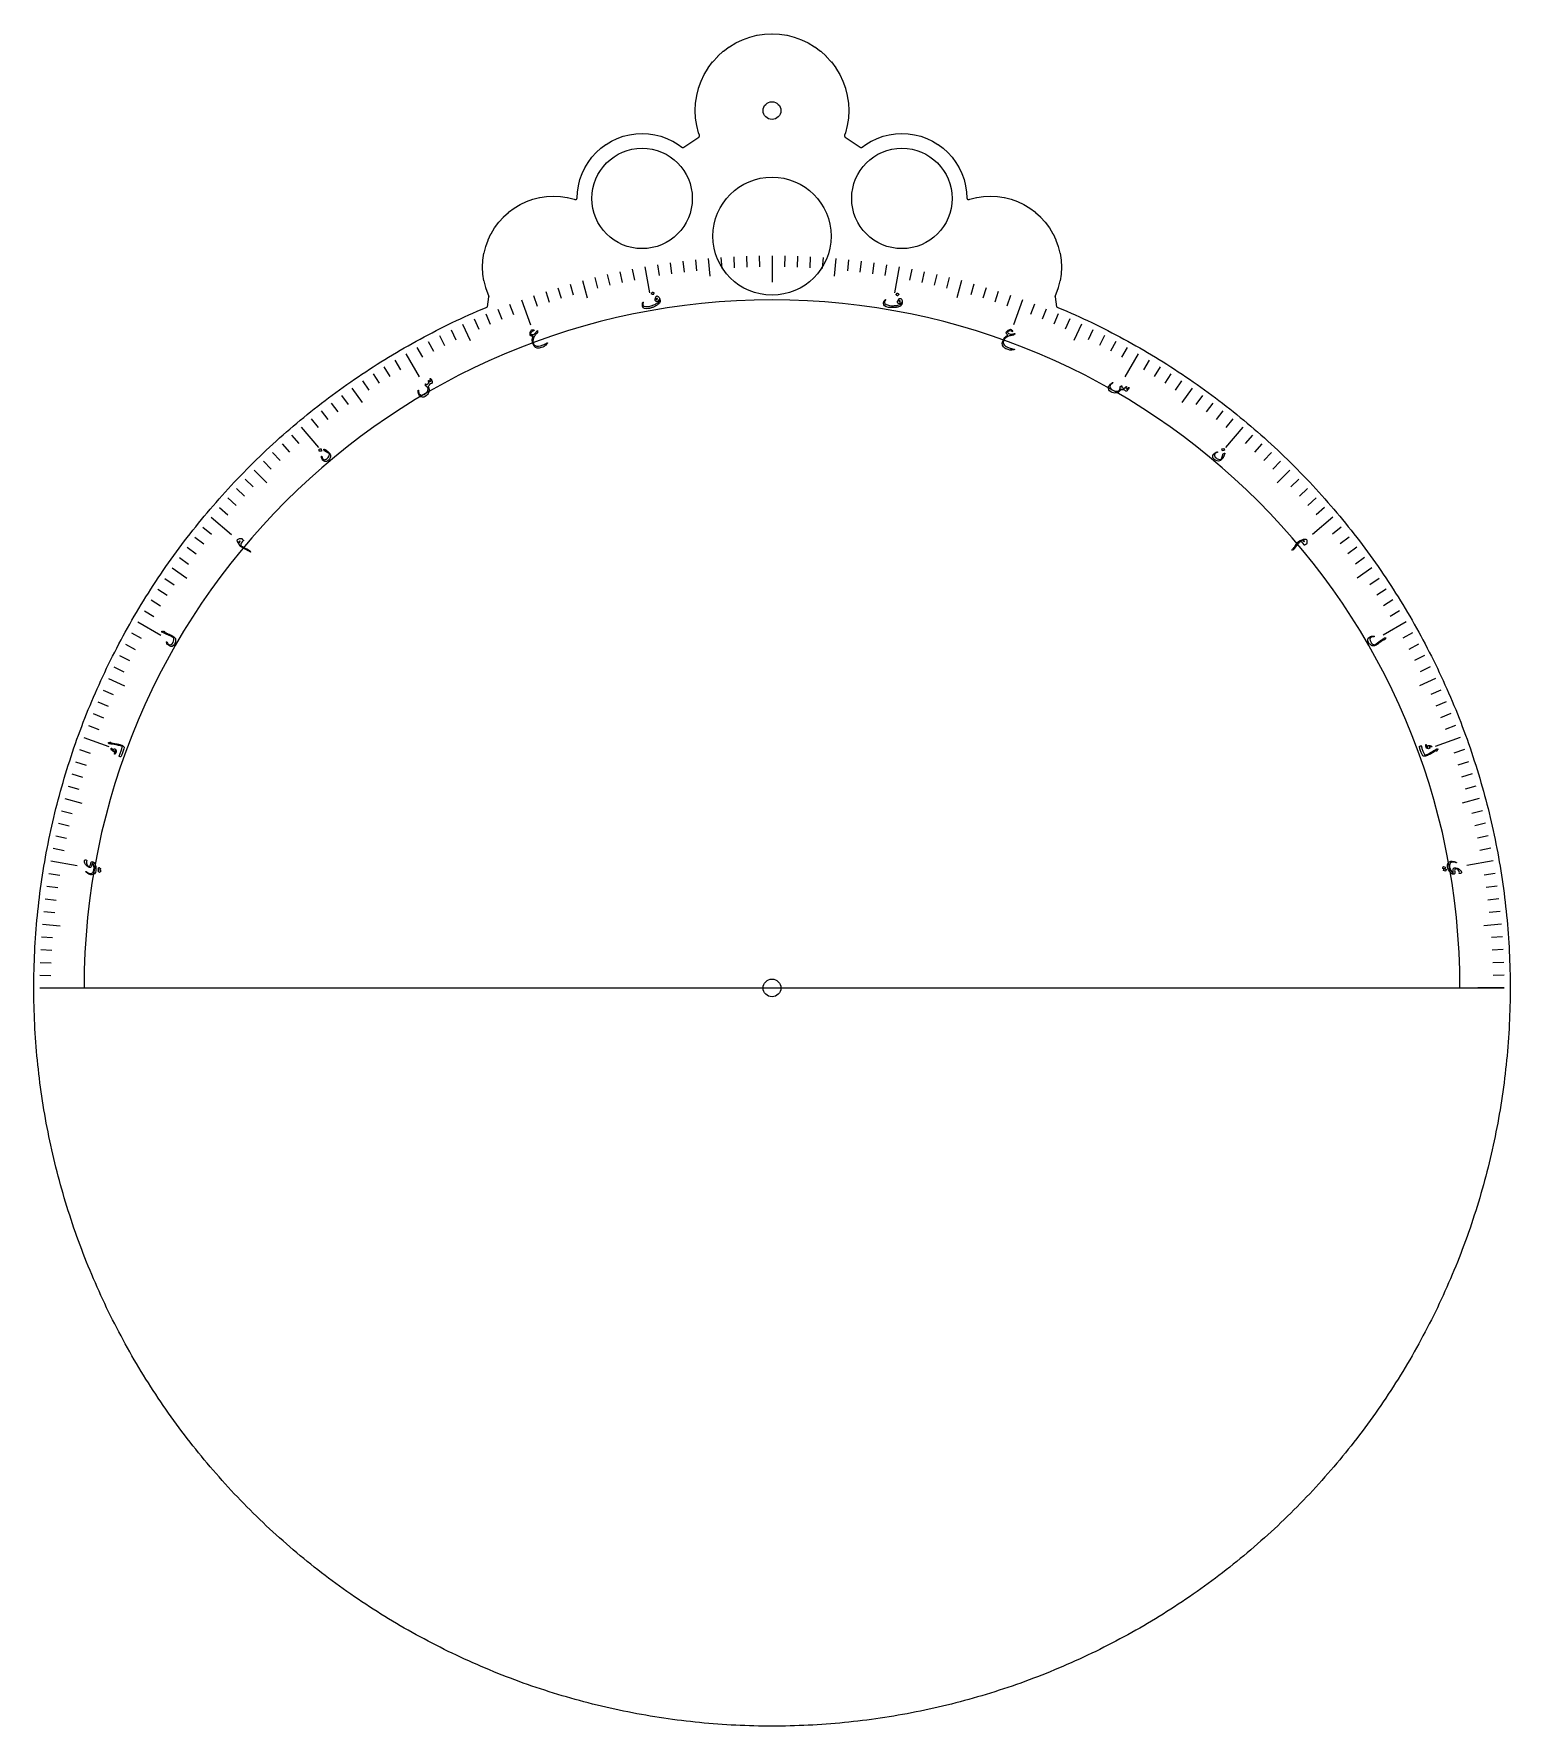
# Model space of a CAD drawing. Header units: millimetres. Extents: x -125 to 125, y -125 to 162.
import ezdxf

# ---------------------------------------------------------------- set-up
doc = ezdxf.new("R2010")
doc.units = ezdxf.units.MM
for name, color, linetype in [('CUT_INNER', 6, 'Continuous'), ('CUT_OUTER', 1, 'Continuous'), ('ENGRAVE', 7, 'Continuous'), ('ENGRAVE_FINE', 8, 'Continuous'), ('TEXT', 5, 'Continuous')]:
    doc.layers.add(name, color=color, linetype=linetype)

msp = doc.modelspace()

# ---------------------------------------------------------------- linework, layer by layer
at = {"layer": 'CUT_INNER'}
for centre, radius in [((0, 148.5644), 1.5), ((-22, 133.6894), 8.5), ((22, 133.6894), 8.5), ((0, 127.3144), 10), ((0, 0), 1.5)]:
    msp.add_circle(centre, radius, dxfattribs=at)
at = {"layer": 'CUT_OUTER'}
msp.add_lwpolyline([(124.9976, -0.767), (124.9906, -1.5339), (124.9788, -2.3008), (124.9624, -3.0677), (124.9412, -3.8344), (124.9153, -4.6009), (124.8847, -5.3673), (124.8494, -6.1335), (124.8094, -6.8994), (124.7648, -7.6651), (124.7154, -8.4305), (124.6613, -9.1956), (124.6025, -9.9603), (124.5391, -10.7247), (124.4709, -11.4886), (124.3981, -12.2521), (124.3206, -13.0152), (124.2384, -13.7778), (124.1515, -14.5398), (124.0599, -15.3013), (123.9637, -16.0623), (123.8628, -16.8226), (123.7573, -17.5823), (123.6471, -18.3413), (123.5322, -19.0996), (123.4127, -19.8573), (123.2885, -20.6141), (123.1597, -21.3702), (123.0263, -22.1255), (122.8882, -22.88), (122.7455, -23.6336), (122.5982, -24.3863), (122.4462, -25.1381), (122.2897, -25.8889), (122.1285, -26.6388), (121.9628, -27.3877), (121.7924, -28.1355), (121.6175, -28.8823), (121.438, -29.628), (121.2539, -30.3725), (121.0653, -31.116), (120.8721, -31.8582), (120.6743, -32.5993), (120.472, -33.3391), (120.2652, -34.0777), (120.0538, -34.815), (119.8379, -35.5509), (119.6175, -36.2856), (119.3926, -37.0189), (119.1633, -37.7507), (118.9294, -38.4812), (118.691, -39.2102), (118.4482, -39.9378), (118.2009, -40.6638), (117.9492, -41.3883), (117.693, -42.1112), (117.4324, -42.8326), (117.1674, -43.5523), (116.8979, -44.2704), (116.6241, -44.9869), (116.3459, -45.7016), (116.0633, -46.4146), (115.7763, -47.1259), (115.4849, -47.8354), (115.1893, -48.5431), (114.8892, -49.249), (114.5849, -49.953), (114.2762, -50.6552), (113.9633, -51.3554), (113.646, -52.0537), (113.3245, -52.75), (112.9987, -53.4444), (112.6686, -54.1367), (112.3343, -54.827), (111.9958, -55.5153), (111.653, -56.2014), (111.3061, -56.8854), (110.955, -57.5673), (110.5996, -58.2471), (110.2402, -58.9246), (109.8765, -59.5999), (109.5088, -60.273), (109.1369, -60.9438), (108.7609, -61.6123), (108.3808, -62.2785), (107.9966, -62.9423), (107.6084, -63.6038), (107.2161, -64.2628), (106.8197, -64.9195), (106.4194, -65.5737), (106.015, -66.2255), (105.6067, -66.8747), (105.1944, -67.5214), (104.7781, -68.1656), (104.3579, -68.8072), (103.9337, -69.4463), (103.5056, -70.0827), (103.0737, -70.7165), (102.6378, -71.3476), (102.1981, -71.976), (101.7545, -72.6017), (101.3071, -73.2247), (100.8559, -73.845), (100.4009, -74.4624), (99.9422, -75.0771), (99.4796, -75.6889), (99.0133, -76.2979), (98.5433, -76.9039), (98.0696, -77.5072), (97.5922, -78.1074), (97.1111, -78.7048), (96.6263, -79.2992), (96.1379, -79.8906), (95.6459, -80.4789), (95.1503, -81.0643), (94.6511, -81.6466), (94.1483, -82.2258), (93.642, -82.802), (93.1322, -83.375), (92.6189, -83.9449), (92.1021, -84.5116), (91.5818, -85.0751), (91.058, -85.6355), (90.5309, -86.1926), (90.0003, -86.7464), (89.4664, -87.297), (88.929, -87.8443), (88.3883, -88.3883), (87.8443, -88.929), (87.297, -89.4664), (86.7464, -90.0003), (86.1926, -90.5309), (85.6355, -91.058), (85.0751, -91.5818), (84.5116, -92.1021), (83.9449, -92.6189), (83.375, -93.1322), (82.802, -93.642), (82.2258, -94.1483), (81.6466, -94.6511), (81.0643, -95.1503), (80.4789, -95.6459), (79.8906, -96.1379), (79.2992, -96.6263), (78.7048, -97.1111), (78.1074, -97.5922), (77.5072, -98.0696), (76.9039, -98.5433), (76.2979, -99.0133), (75.6889, -99.4796), (75.0771, -99.9422), (74.4624, -100.4009), (73.845, -100.8559), (73.2247, -101.3071), (72.6017, -101.7545), (71.976, -102.1981), (71.3476, -102.6378), (70.7165, -103.0737), (70.0827, -103.5056), (69.4463, -103.9337), (68.8072, -104.3579), (68.1656, -104.7781), (67.5214, -105.1944), (66.8747, -105.6067), (66.2255, -106.015), (65.5737, -106.4194), (64.9195, -106.8197), (64.2628, -107.2161), (63.6038, -107.6084), (62.9423, -107.9966), (62.2785, -108.3808), (61.6123, -108.7609), (60.9438, -109.1369), (60.273, -109.5088), (59.5999, -109.8765), (58.9246, -110.2402), (58.2471, -110.5996), (57.5673, -110.955), (56.8854, -111.3061), (56.2014, -111.653), (55.5153, -111.9958), (54.827, -112.3343), (54.1367, -112.6686), (53.4444, -112.9987), (52.75, -113.3245), (52.0537, -113.646), (51.3554, -113.9633), (50.6552, -114.2762), (49.953, -114.5849), (49.249, -114.8892), (48.5431, -115.1893), (47.8354, -115.4849), (47.1259, -115.7763), (46.4146, -116.0633), (45.7016, -116.3459), (44.9869, -116.6241), (44.2704, -116.8979), (43.5523, -117.1674), (42.8326, -117.4324), (42.1112, -117.693), (41.3883, -117.9492), (40.6638, -118.2009), (39.9378, -118.4482), (39.2102, -118.691), (38.4812, -118.9294), (37.7507, -119.1633), (37.0189, -119.3926), (36.2856, -119.6175), (35.5509, -119.8379), (34.815, -120.0538), (34.0777, -120.2652), (33.3391, -120.472), (32.5993, -120.6743), (31.8582, -120.8721), (31.116, -121.0653), (30.3725, -121.2539), (29.628, -121.438), (28.8823, -121.6175), (28.1355, -121.7924), (27.3877, -121.9628), (26.6388, -122.1285), (25.8889, -122.2897), (25.1381, -122.4462), (24.3863, -122.5982), (23.6336, -122.7455), (22.88, -122.8882), (22.1255, -123.0263), (21.3702, -123.1597), (20.6141, -123.2885), (19.8573, -123.4127), (19.0996, -123.5322), (18.3413, -123.6471), (17.5823, -123.7573), (16.8226, -123.8628), (16.0623, -123.9637), (15.3013, -124.0599), (14.5398, -124.1515), (13.7778, -124.2384), (13.0152, -124.3206), (12.2521, -124.3981), (11.4886, -124.4709), (10.7247, -124.5391), (9.9603, -124.6025), (9.1956, -124.6613), (8.4305, -124.7154), (7.6651, -124.7648), (6.8994, -124.8094), (6.1335, -124.8494), (5.3673, -124.8847), (4.6009, -124.9153), (3.8344, -124.9412), (3.0677, -124.9624), (2.3008, -124.9788), (1.5339, -124.9906), (0.767, -124.9976), (0, -125), (-0.767, -124.9976), (-1.5339, -124.9906), (-2.3008, -124.9788), (-3.0677, -124.9624), (-3.8344, -124.9412), (-4.6009, -124.9153), (-5.3673, -124.8847), (-6.1335, -124.8494), (-6.8994, -124.8094), (-7.6651, -124.7648), (-8.4305, -124.7154), (-9.1956, -124.6613), (-9.9603, -124.6025), (-10.7247, -124.5391), (-11.4886, -124.4709), (-12.2521, -124.3981), (-13.0152, -124.3206), (-13.7778, -124.2384), (-14.5398, -124.1515), (-15.3013, -124.0599), (-16.0623, -123.9637), (-16.8226, -123.8628), (-17.5823, -123.7573), (-18.3413, -123.6471), (-19.0996, -123.5322), (-19.8573, -123.4127), (-20.6141, -123.2885), (-21.3702, -123.1597), (-22.1255, -123.0263), (-22.88, -122.8882), (-23.6336, -122.7455), (-24.3863, -122.5982), (-25.1381, -122.4462), (-25.8889, -122.2897), (-26.6388, -122.1285), (-27.3877, -121.9628), (-28.1355, -121.7924), (-28.8823, -121.6175), (-29.628, -121.438), (-30.3725, -121.2539), (-31.116, -121.0653), (-31.8582, -120.8721), (-32.5993, -120.6743), (-33.3391, -120.472), (-34.0777, -120.2652), (-34.815, -120.0538), (-35.5509, -119.8379), (-36.2856, -119.6175), (-37.0189, -119.3926), (-37.7507, -119.1633), (-38.4812, -118.9294), (-39.2102, -118.691), (-39.9378, -118.4482), (-40.6638, -118.2009), (-41.3883, -117.9492), (-42.1112, -117.693), (-42.8326, -117.4324), (-43.5523, -117.1674), (-44.2704, -116.8979), (-44.9869, -116.6241), (-45.7016, -116.3459), (-46.4146, -116.0633), (-47.1259, -115.7763), (-47.8354, -115.4849), (-48.5431, -115.1893), (-49.249, -114.8892), (-49.953, -114.5849), (-50.6552, -114.2762), (-51.3554, -113.9633), (-52.0537, -113.646), (-52.75, -113.3245), (-53.4444, -112.9987), (-54.1367, -112.6686), (-54.827, -112.3343), (-55.5153, -111.9958), (-56.2014, -111.653), (-56.8854, -111.3061), (-57.5673, -110.955), (-58.2471, -110.5996), (-58.9246, -110.2402), (-59.5999, -109.8765), (-60.273, -109.5088), (-60.9438, -109.1369), (-61.6123, -108.7609), (-62.2785, -108.3808), (-62.9423, -107.9966), (-63.6038, -107.6084), (-64.2628, -107.2161), (-64.9195, -106.8197), (-65.5737, -106.4194), (-66.2255, -106.015), (-66.8747, -105.6067), (-67.5214, -105.1944), (-68.1656, -104.7781), (-68.8072, -104.3579), (-69.4463, -103.9337), (-70.0827, -103.5056), (-70.7165, -103.0737), (-71.3476, -102.6378), (-71.976, -102.1981), (-72.6017, -101.7545), (-73.2247, -101.3071), (-73.845, -100.8559), (-74.4624, -100.4009), (-75.0771, -99.9422), (-75.6889, -99.4796), (-76.2979, -99.0133), (-76.9039, -98.5433), (-77.5072, -98.0696), (-78.1074, -97.5922), (-78.7048, -97.1111), (-79.2992, -96.6263), (-79.8906, -96.1379), (-80.4789, -95.6459), (-81.0643, -95.1503), (-81.6466, -94.6511), (-82.2258, -94.1483), (-82.802, -93.642), (-83.375, -93.1322), (-83.9449, -92.6189), (-84.5116, -92.1021), (-85.0751, -91.5818), (-85.6355, -91.058), (-86.1926, -90.5309), (-86.7464, -90.0003), (-87.297, -89.4664), (-87.8443, -88.929), (-88.3883, -88.3883), (-88.929, -87.8443), (-89.4664, -87.297), (-90.0003, -86.7464), (-90.5309, -86.1926), (-91.058, -85.6355), (-91.5818, -85.0751), (-92.1021, -84.5116), (-92.6189, -83.9449), (-93.1322, -83.375), (-93.642, -82.802), (-94.1483, -82.2258), (-94.6511, -81.6466), (-95.1503, -81.0643), (-95.6459, -80.4789), (-96.1379, -79.8906), (-96.6263, -79.2992), (-97.1111, -78.7048), (-97.5922, -78.1074), (-98.0696, -77.5072), (-98.5433, -76.9039), (-99.0133, -76.2979), (-99.4796, -75.6889), (-99.9422, -75.0771), (-100.4009, -74.4624), (-100.8559, -73.845), (-101.3071, -73.2247), (-101.7545, -72.6017), (-102.1981, -71.976), (-102.6378, -71.3476), (-103.0737, -70.7165), (-103.5056, -70.0827), (-103.9337, -69.4463), (-104.3579, -68.8072), (-104.7781, -68.1656), (-105.1944, -67.5214), (-105.6067, -66.8747), (-106.015, -66.2255), (-106.4194, -65.5737), (-106.8197, -64.9195), (-107.2161, -64.2628), (-107.6084, -63.6038), (-107.9966, -62.9423), (-108.3808, -62.2785), (-108.7609, -61.6123), (-109.1369, -60.9438), (-109.5088, -60.273), (-109.8765, -59.5999), (-110.2402, -58.9246), (-110.5996, -58.2471), (-110.955, -57.5673), (-111.3061, -56.8854), (-111.653, -56.2014), (-111.9958, -55.5153), (-112.3343, -54.827), (-112.6686, -54.1367), (-112.9987, -53.4444), (-113.3245, -52.75), (-113.646, -52.0537), (-113.9633, -51.3554), (-114.2762, -50.6552), (-114.5849, -49.953), (-114.8892, -49.249), (-115.1893, -48.5431), (-115.4849, -47.8354), (-115.7763, -47.1259), (-116.0633, -46.4146), (-116.3459, -45.7016), (-116.6241, -44.9869), (-116.8979, -44.2704), (-117.1674, -43.5523), (-117.4324, -42.8326), (-117.693, -42.1112), (-117.9492, -41.3883), (-118.2009, -40.6638), (-118.4482, -39.9378), (-118.691, -39.2102), (-118.9294, -38.4812), (-119.1633, -37.7507), (-119.3926, -37.0189), (-119.6175, -36.2856), (-119.8379, -35.5509), (-120.0538, -34.815), (-120.2652, -34.0777), (-120.472, -33.3391), (-120.6743, -32.5993), (-120.8721, -31.8582), (-121.0653, -31.116), (-121.2539, -30.3725), (-121.438, -29.628), (-121.6175, -28.8823), (-121.7924, -28.1355), (-121.9628, -27.3877), (-122.1285, -26.6388), (-122.2897, -25.8889), (-122.4462, -25.1381), (-122.5982, -24.3863), (-122.7455, -23.6336), (-122.8882, -22.88), (-123.0263, -22.1255), (-123.1597, -21.3702), (-123.2885, -20.6141), (-123.4127, -19.8573), (-123.5322, -19.0996), (-123.6471, -18.3413), (-123.7573, -17.5823), (-123.8628, -16.8226), (-123.9637, -16.0623), (-124.0599, -15.3013), (-124.1515, -14.5398), (-124.2384, -13.7778), (-124.3206, -13.0152), (-124.3981, -12.2521), (-124.4709, -11.4886), (-124.5391, -10.7247), (-124.6025, -9.9603), (-124.6613, -9.1956), (-124.7154, -8.4305), (-124.7648, -7.6651), (-124.8094, -6.8994), (-124.8494, -6.1335), (-124.8847, -5.3673), (-124.9153, -4.6009), (-124.9412, -3.8344), (-124.9624, -3.0677), (-124.9788, -2.3008), (-124.9906, -1.5339), (-124.9976, -0.767), (-125, 0), (-124.9976, 0.767), (-124.9906, 1.5339), (-124.9788, 2.3008), (-124.9624, 3.0677), (-124.9412, 3.8344), (-124.9153, 4.6009), (-124.8847, 5.3673), (-124.8494, 6.1335), (-124.8094, 6.8994), (-124.7648, 7.6651), (-124.7154, 8.4305), (-124.6613, 9.1956), (-124.6025, 9.9603), (-124.5391, 10.7247), (-124.4709, 11.4886), (-124.3981, 12.2521), (-124.3206, 13.0152), (-124.2384, 13.7778), (-124.1515, 14.5398), (-124.0599, 15.3013), (-123.9637, 16.0623), (-123.8628, 16.8226), (-123.7573, 17.5823), (-123.6471, 18.3413), (-123.5322, 19.0996), (-123.4127, 19.8573), (-123.2885, 20.6141), (-123.1597, 21.3702), (-123.0263, 22.1255), (-122.8882, 22.88), (-122.7455, 23.6336), (-122.5982, 24.3863), (-122.4462, 25.1381), (-122.2897, 25.8889), (-122.1285, 26.6388), (-121.9628, 27.3877), (-121.7924, 28.1355), (-121.6175, 28.8823), (-121.438, 29.628), (-121.2539, 30.3725), (-121.0653, 31.116), (-120.8721, 31.8582), (-120.6743, 32.5993), (-120.472, 33.3391), (-120.2652, 34.0777), (-120.0538, 34.815), (-119.8379, 35.5509), (-119.6175, 36.2856), (-119.3926, 37.0189), (-119.1633, 37.7507), (-118.9294, 38.4812), (-118.691, 39.2102), (-118.4482, 39.9378), (-118.2009, 40.6638), (-117.9492, 41.3883), (-117.693, 42.1112), (-117.4324, 42.8326), (-117.1674, 43.5523), (-116.8979, 44.2704), (-116.6241, 44.9869), (-116.3459, 45.7016), (-116.0633, 46.4146), (-115.7763, 47.1259), (-115.4849, 47.8354), (-115.1893, 48.5431), (-114.8892, 49.249), (-114.5849, 49.953), (-114.2762, 50.6552), (-113.9633, 51.3554), (-113.646, 52.0537), (-113.3245, 52.75), (-112.9987, 53.4444), (-112.6686, 54.1367), (-112.3343, 54.827), (-111.9958, 55.5153), (-111.653, 56.2014), (-111.3061, 56.8854), (-110.955, 57.5673), (-110.5996, 58.2471), (-110.2402, 58.9246), (-109.8765, 59.5999), (-109.5088, 60.273), (-109.1369, 60.9438), (-108.7609, 61.6123), (-108.3808, 62.2785), (-107.9966, 62.9423), (-107.6084, 63.6038), (-107.2161, 64.2628), (-106.8197, 64.9195), (-106.4194, 65.5737), (-106.015, 66.2255), (-105.6067, 66.8747), (-105.1944, 67.5214), (-104.7781, 68.1656), (-104.3579, 68.8072), (-103.9337, 69.4463), (-103.5056, 70.0827), (-103.0737, 70.7165), (-102.6378, 71.3476), (-102.1981, 71.976), (-101.7545, 72.6017), (-101.3071, 73.2247), (-100.8559, 73.845), (-100.4009, 74.4624), (-99.9422, 75.0771), (-99.4796, 75.6889), (-99.0133, 76.2979), (-98.5433, 76.9039), (-98.0696, 77.5072), (-97.5922, 78.1074), (-97.1111, 78.7048), (-96.6263, 79.2992), (-96.1379, 79.8906), (-95.6459, 80.4789), (-95.1503, 81.0643), (-94.6511, 81.6466), (-94.1483, 82.2258), (-93.642, 82.802), (-93.1322, 83.375), (-92.6189, 83.9449), (-92.1021, 84.5116), (-91.5818, 85.0751), (-91.058, 85.6355), (-90.5309, 86.1926), (-90.0003, 86.7464), (-89.4664, 87.297), (-88.929, 87.8443), (-88.3883, 88.3883), (-87.8443, 88.929), (-87.297, 89.4664), (-86.7464, 90.0003), (-86.1926, 90.5309), (-85.6355, 91.058), (-85.0751, 91.5818), (-84.5116, 92.1021), (-83.9449, 92.6189), (-83.375, 93.1322), (-82.802, 93.642), (-82.2258, 94.1483), (-81.6466, 94.6511), (-81.0643, 95.1503), (-80.4789, 95.6459), (-79.8906, 96.1379), (-79.2992, 96.6263), (-78.7048, 97.1111), (-78.1074, 97.5922), (-77.5072, 98.0696), (-76.9039, 98.5433), (-76.2979, 99.0133), (-75.6889, 99.4796), (-75.0771, 99.9422), (-74.4624, 100.4009), (-73.845, 100.8559), (-73.2247, 101.3071), (-72.6017, 101.7545), (-71.976, 102.1981), (-71.3476, 102.6378), (-70.7165, 103.0737), (-70.0827, 103.5056), (-69.4463, 103.9337), (-68.8072, 104.3579), (-68.1656, 104.7781), (-67.5214, 105.1944), (-66.8747, 105.6067), (-66.2255, 106.015), (-65.5737, 106.4194), (-64.9195, 106.8197), (-64.2628, 107.2161), (-63.6038, 107.6084), (-62.9423, 107.9966), (-62.2785, 108.3808), (-61.6123, 108.7609), (-60.9438, 109.1369), (-60.273, 109.5088), (-59.5999, 109.8765), (-58.9246, 110.2402), (-58.2471, 110.5996), (-57.5673, 110.955), (-56.8854, 111.3061), (-56.2014, 111.653), (-55.5153, 111.9958), (-54.827, 112.3343), (-54.1367, 112.6686), (-53.4444, 112.9987), (-52.75, 113.3245), (-52.0537, 113.646), (-51.3554, 113.9633), (-50.6552, 114.2762), (-49.953, 114.5849), (-49.249, 114.8892), (-48.5431, 115.1893), (-48.2057, 115.3302), (-47.9261, 117.0077), (-47.9227, 117.0378), (-47.9222, 117.0681), (-47.9249, 117.0983), (-47.9306, 117.1281), (-47.9393, 117.1572), (-47.9508, 117.1853), (-48.0834, 117.4655), (-48.089, 117.4791), (-48.4808, 118.574), (-48.4851, 118.5881), (-48.7676, 119.7162), (-48.7705, 119.7306), (-48.9411, 120.8809), (-48.9426, 120.8955), (-48.9996, 122.057), (-48.9996, 122.0717), (-48.9426, 123.2332), (-48.9411, 123.2479), (-48.7705, 124.3982), (-48.7676, 124.4126), (-48.4851, 125.5407), (-48.4808, 125.5547), (-48.089, 126.6497), (-48.0834, 126.6633), (-47.5862, 127.7145), (-47.5793, 127.7275), (-46.9814, 128.7249), (-46.9732, 128.7372), (-46.2805, 129.6712), (-46.2712, 129.6826), (-45.4902, 130.5442), (-45.4798, 130.5546), (-44.6182, 131.3356), (-44.6068, 131.3449), (-43.6728, 132.0376), (-43.6605, 132.0458), (-42.6631, 132.6437), (-42.6501, 132.6506), (-41.5989, 133.1478), (-41.5853, 133.1534), (-40.4904, 133.5452), (-40.4763, 133.5495), (-39.3482, 133.832), (-39.3338, 133.8349), (-38.1835, 134.0055), (-38.1688, 134.007), (-37.0074, 134.064), (-36.9926, 134.064), (-35.8312, 134.007), (-35.8165, 134.0055), (-34.6662, 133.8349), (-34.6518, 133.832), (-33.5237, 133.5495), (-33.5096, 133.5452), (-33.3966, 133.5048), (-33.3685, 133.4962), (-33.3396, 133.4905), (-33.3103, 133.4876), (-33.2808, 133.4876), (-33.2515, 133.4905), (-33.2227, 133.4962), (-33.1945, 133.5048), (-33.1673, 133.516), (-33.1413, 133.5299), (-33.1168, 133.5463), (-33.0941, 133.5649), (-33.0733, 133.5857), (-33.0546, 133.6085), (-33.0382, 133.633), (-33.0244, 133.659), (-33.0131, 133.6861), (-33.0045, 133.7143), (-32.9988, 133.7432), (-32.9959, 133.7725), (-32.9474, 134.7602), (-32.946, 134.7749), (-32.7897, 135.8281), (-32.7868, 135.8425), (-32.5281, 136.8754), (-32.5239, 136.8895), (-32.1652, 137.892), (-32.1595, 137.9056), (-31.7043, 138.8681), (-31.6973, 138.8811), (-31.15, 139.7943), (-31.1418, 139.8066), (-30.5075, 140.6618), (-30.4982, 140.6732), (-29.7831, 141.4621), (-29.7727, 141.4725), (-28.9838, 142.1876), (-28.9724, 142.1969), (-28.1172, 142.8312), (-28.105, 142.8393), (-27.1917, 143.3867), (-27.1787, 143.3937), (-26.2162, 143.8489), (-26.2026, 143.8545), (-25.2001, 144.2133), (-25.186, 144.2175), (-24.1531, 144.4762), (-24.1387, 144.4791), (-23.0855, 144.6353), (-23.0708, 144.6368), (-22.0074, 144.689), (-21.9926, 144.689), (-20.9292, 144.6368), (-20.9145, 144.6353), (-19.8613, 144.4791), (-19.8469, 144.4762), (-18.814, 144.2175), (-18.7999, 144.2133), (-17.7974, 143.8545), (-17.7838, 143.8489), (-16.8213, 143.3937), (-16.8083, 143.3867), (-15.895, 142.8393), (-15.8828, 142.8312), (-15.2791, 142.3834), (-15.2536, 142.3665), (-15.2266, 142.3522), (-15.1983, 142.3408), (-15.1689, 142.3323), (-15.1389, 142.3268), (-15.1084, 142.3245), (-15.0779, 142.3252), (-15.0476, 142.329), (-15.0178, 142.3359), (-14.9889, 142.3458), (-14.9612, 142.3586), (-14.9349, 142.3741), (-12.4145, 144.0404), (-12.3915, 144.0572), (-12.3702, 144.0761), (-12.3508, 144.097), (-12.3334, 144.1196), (-12.3183, 144.1438), (-12.3056, 144.1693), (-12.2953, 144.1958), (-12.2876, 144.2233), (-12.2825, 144.2513), (-12.2801, 144.2797), (-12.2804, 144.3082), (-12.2835, 144.3365), (-12.2891, 144.3644), (-12.2975, 144.3917), (-12.4377, 144.7838), (-12.442, 144.7978), (-12.7484, 146.0211), (-12.7513, 146.0355), (-12.9363, 147.2829), (-12.9378, 147.2975), (-12.9996, 148.557), (-12.9996, 148.5717), (-12.9378, 149.8313), (-12.9363, 149.8459), (-12.7513, 151.0933), (-12.7484, 151.1077), (-12.442, 152.3309), (-12.4377, 152.345), (-12.0129, 153.5323), (-12.0073, 153.5459), (-11.4681, 154.6859), (-11.4612, 154.6989), (-10.8129, 155.7805), (-10.8047, 155.7927), (-10.0535, 156.8056), (-10.0442, 156.817), (-9.1973, 157.7513), (-9.1869, 157.7617), (-8.2526, 158.6086), (-8.2412, 158.6179), (-7.2283, 159.3691), (-7.2161, 159.3773), (-6.1345, 160.0256), (-6.1215, 160.0325), (-4.9815, 160.5717), (-4.968, 160.5773), (-3.7806, 161.0021), (-3.7666, 161.0064), (-2.5433, 161.3128), (-2.5289, 161.3157), (-1.2815, 161.5007), (-1.2669, 161.5022), (-0.0074, 161.564), (0.0074, 161.564), (1.2669, 161.5022), (1.2815, 161.5007), (2.5289, 161.3157), (2.5433, 161.3128), (3.7666, 161.0064), (3.7806, 161.0021), (4.968, 160.5773), (4.9815, 160.5717), (6.1215, 160.0325), (6.1345, 160.0256), (7.2161, 159.3773), (7.2283, 159.3691), (8.2412, 158.6179), (8.2526, 158.6086), (9.1869, 157.7617), (9.1973, 157.7513), (10.0442, 156.817), (10.0535, 156.8056), (10.8047, 155.7927), (10.8129, 155.7805), (11.4612, 154.6989), (11.4681, 154.6859), (12.0073, 153.5459), (12.0129, 153.5323), (12.4377, 152.345), (12.442, 152.3309), (12.7484, 151.1077), (12.7513, 151.0933), (12.9363, 149.8459), (12.9378, 149.8313), (12.9996, 148.5717), (12.9996, 148.557), (12.9378, 147.2975), (12.9363, 147.2829), (12.7513, 146.0355), (12.7484, 146.0211), (12.442, 144.7978), (12.4377, 144.7838), (12.2975, 144.3917), (12.2891, 144.3644), (12.2835, 144.3365), (12.2804, 144.3082), (12.2801, 144.2797), (12.2825, 144.2513), (12.2876, 144.2233), (12.2953, 144.1958), (12.3056, 144.1693), (12.3183, 144.1438), (12.3334, 144.1196), (12.3508, 144.097), (12.3702, 144.0761), (12.3915, 144.0572), (12.4145, 144.0404), (14.9349, 142.3741), (14.9612, 142.3586), (14.9889, 142.3458), (15.0178, 142.3359), (15.0476, 142.329), (15.0779, 142.3252), (15.1084, 142.3245), (15.1389, 142.3268), (15.1689, 142.3323), (15.1983, 142.3408), (15.2266, 142.3522), (15.2536, 142.3665), (15.2791, 142.3834), (15.8828, 142.8312), (15.895, 142.8393), (16.8083, 143.3867), (16.8213, 143.3937), (17.7838, 143.8489), (17.7974, 143.8545), (18.7999, 144.2133), (18.814, 144.2175), (19.8469, 144.4762), (19.8613, 144.4791), (20.9145, 144.6353), (20.9292, 144.6368), (21.9926, 144.689), (22.0074, 144.689), (23.0708, 144.6368), (23.0855, 144.6353), (24.1387, 144.4791), (24.1531, 144.4762), (25.186, 144.2175), (25.2001, 144.2133), (26.2026, 143.8545), (26.2162, 143.8489), (27.1787, 143.3937), (27.1917, 143.3867), (28.105, 142.8393), (28.1172, 142.8312), (28.9724, 142.1969), (28.9838, 142.1876), (29.7727, 141.4725), (29.7831, 141.4621), (30.4982, 140.6732), (30.5075, 140.6618), (31.1418, 139.8066), (31.15, 139.7943), (31.6973, 138.8811), (31.7043, 138.8681), (32.1595, 137.9056), (32.1652, 137.892), (32.5239, 136.8895), (32.5281, 136.8754), (32.7868, 135.8425), (32.7897, 135.8281), (32.946, 134.7749), (32.9474, 134.7602), (32.9959, 133.7725), (32.9988, 133.7432), (33.0045, 133.7143), (33.0131, 133.6861), (33.0244, 133.659), (33.0382, 133.633), (33.0546, 133.6085), (33.0733, 133.5857), (33.0941, 133.5649), (33.1168, 133.5463), (33.1413, 133.5299), (33.1673, 133.516), (33.1945, 133.5048), (33.2227, 133.4962), (33.2515, 133.4905), (33.2808, 133.4876), (33.3103, 133.4876), (33.3396, 133.4905), (33.3685, 133.4962), (33.3966, 133.5048), (33.5096, 133.5452), (33.5237, 133.5495), (34.6518, 133.832), (34.6662, 133.8349), (35.8165, 134.0055), (35.8312, 134.007), (36.9926, 134.064), (37.0074, 134.064), (38.1688, 134.007), (38.1835, 134.0055), (39.3338, 133.8349), (39.3482, 133.832), (40.4763, 133.5495), (40.4904, 133.5452), (41.5853, 133.1534), (41.5989, 133.1478), (42.6501, 132.6506), (42.6631, 132.6437), (43.6605, 132.0458), (43.6728, 132.0376), (44.6068, 131.3449), (44.6182, 131.3356), (45.4798, 130.5546), (45.4902, 130.5442), (46.2712, 129.6826), (46.2805, 129.6712), (46.9732, 128.7372), (46.9814, 128.7249), (47.5793, 127.7275), (47.5862, 127.7145), (48.0834, 126.6633), (48.089, 126.6497), (48.4808, 125.5547), (48.4851, 125.5407), (48.7676, 124.4126), (48.7705, 124.3982), (48.9411, 123.2479), (48.9426, 123.2332), (48.9996, 122.0717), (48.9996, 122.057), (48.9426, 120.8955), (48.9411, 120.8809), (48.7705, 119.7306), (48.7676, 119.7162), (48.4851, 118.5881), (48.4808, 118.574), (48.089, 117.4791), (48.0834, 117.4655), (47.9508, 117.1853), (47.9393, 117.1572), (47.9306, 117.1281), (47.9249, 117.0983), (47.9222, 117.0681), (47.9227, 117.0378), (47.9261, 117.0077), (48.2057, 115.3302), (48.5431, 115.1893), (49.249, 114.8892), (49.953, 114.5849), (50.6552, 114.2762), (51.3554, 113.9633), (52.0537, 113.646), (52.75, 113.3245), (53.4444, 112.9987), (54.1367, 112.6686), (54.827, 112.3343), (55.5153, 111.9958), (56.2014, 111.653), (56.8854, 111.3061), (57.5673, 110.955), (58.2471, 110.5996), (58.9246, 110.2402), (59.5999, 109.8765), (60.273, 109.5088), (60.9438, 109.1369), (61.6123, 108.7609), (62.2785, 108.3808), (62.9423, 107.9966), (63.6038, 107.6084), (64.2628, 107.2161), (64.9195, 106.8197), (65.5737, 106.4194), (66.2255, 106.015), (66.8747, 105.6067), (67.5214, 105.1944), (68.1656, 104.7781), (68.8072, 104.3579), (69.4463, 103.9337), (70.0827, 103.5056), (70.7165, 103.0737), (71.3476, 102.6378), (71.976, 102.1981), (72.6017, 101.7545), (73.2247, 101.3071), (73.845, 100.8559), (74.4624, 100.4009), (75.0771, 99.9422), (75.6889, 99.4796), (76.2979, 99.0133), (76.9039, 98.5433), (77.5072, 98.0696), (78.1074, 97.5922), (78.7048, 97.1111), (79.2992, 96.6263), (79.8906, 96.1379), (80.4789, 95.6459), (81.0643, 95.1503), (81.6466, 94.6511), (82.2258, 94.1483), (82.802, 93.642), (83.375, 93.1322), (83.9449, 92.6189), (84.5116, 92.1021), (85.0751, 91.5818), (85.6355, 91.058), (86.1926, 90.5309), (86.7464, 90.0003), (87.297, 89.4664), (87.8443, 88.929), (88.3883, 88.3883), (88.929, 87.8443), (89.4664, 87.297), (90.0003, 86.7464), (90.5309, 86.1926), (91.058, 85.6355), (91.5818, 85.0751), (92.1021, 84.5116), (92.6189, 83.9449), (93.1322, 83.375), (93.642, 82.802), (94.1483, 82.2258), (94.6511, 81.6466), (95.1503, 81.0643), (95.6459, 80.4789), (96.1379, 79.8906), (96.6263, 79.2992), (97.1111, 78.7048), (97.5922, 78.1074), (98.0696, 77.5072), (98.5433, 76.9039), (99.0133, 76.2979), (99.4796, 75.6889), (99.9422, 75.0771), (100.4009, 74.4624), (100.8559, 73.845), (101.3071, 73.2247), (101.7545, 72.6017), (102.1981, 71.976), (102.6378, 71.3476), (103.0737, 70.7165), (103.5056, 70.0827), (103.9337, 69.4463), (104.3579, 68.8072), (104.7781, 68.1656), (105.1944, 67.5214), (105.6067, 66.8747), (106.015, 66.2255), (106.4194, 65.5737), (106.8197, 64.9195), (107.2161, 64.2628), (107.6084, 63.6038), (107.9966, 62.9423), (108.3808, 62.2785), (108.7609, 61.6123), (109.1369, 60.9438), (109.5088, 60.273), (109.8765, 59.5999), (110.2402, 58.9246), (110.5996, 58.2471), (110.955, 57.5673), (111.3061, 56.8854), (111.653, 56.2014), (111.9958, 55.5153), (112.3343, 54.827), (112.6686, 54.1367), (112.9987, 53.4444), (113.3245, 52.75), (113.646, 52.0537), (113.9633, 51.3554), (114.2762, 50.6552), (114.5849, 49.953), (114.8892, 49.249), (115.1893, 48.5431), (115.4849, 47.8354), (115.7763, 47.1259), (116.0633, 46.4146), (116.3459, 45.7016), (116.6241, 44.9869), (116.8979, 44.2704), (117.1674, 43.5523), (117.4324, 42.8326), (117.693, 42.1112), (117.9492, 41.3883), (118.2009, 40.6638), (118.4482, 39.9378), (118.691, 39.2102), (118.9294, 38.4812), (119.1633, 37.7507), (119.3926, 37.0189), (119.6175, 36.2856), (119.8379, 35.5509), (120.0538, 34.815), (120.2652, 34.0777), (120.472, 33.3391), (120.6743, 32.5993), (120.8721, 31.8582), (121.0653, 31.116), (121.2539, 30.3725), (121.438, 29.628), (121.6175, 28.8823), (121.7924, 28.1355), (121.9628, 27.3877), (122.1285, 26.6388), (122.2897, 25.8889), (122.4462, 25.1381), (122.5982, 24.3863), (122.7455, 23.6336), (122.8882, 22.88), (123.0263, 22.1255), (123.1597, 21.3702), (123.2885, 20.6141), (123.4127, 19.8573), (123.5322, 19.0996), (123.6471, 18.3413), (123.7573, 17.5823), (123.8628, 16.8226), (123.9637, 16.0623), (124.0599, 15.3013), (124.1515, 14.5398), (124.2384, 13.7778), (124.3206, 13.0152), (124.3981, 12.2521), (124.4709, 11.4886), (124.5391, 10.7247), (124.6025, 9.9603), (124.6613, 9.1956), (124.7154, 8.4305), (124.7648, 7.6651), (124.8094, 6.8994), (124.8494, 6.1335), (124.8847, 5.3673), (124.9153, 4.6009), (124.9412, 3.8344), (124.9624, 3.0677), (124.9788, 2.3008), (124.9906, 1.5339), (124.9976, 0.767), (125, 0)], close=True, dxfattribs=at)
at = {"layer": 'ENGRAVE'}
for points in [[(-10.8073, 123.5281), (-10.5458, 120.5396)], [(0, 124), (0, 119.5)], [(0, 124), (0, 119.5)], [(10.8073, 123.5281), (10.5458, 120.5396)], [(-21.5324, 122.1162), (-20.751, 117.6845)], [(21.5324, 122.1162), (20.751, 117.6845)], [(-32.0936, 119.7748), (-31.3171, 116.877)], [(32.0936, 119.7748), (31.3171, 116.877)], [(-42.4105, 116.5219), (-40.8714, 112.2933)], [(42.4105, 116.5219), (40.8714, 112.2933)], [(-52.4047, 112.3822), (-51.1368, 109.6632)], [(52.4047, 112.3822), (51.1368, 109.6632)], [(-62, 107.3872), (-59.75, 103.49)], [(62, 107.3872), (59.75, 103.49)], [(-71.1235, 101.5749), (-69.4027, 99.1174)], [(71.1235, 101.5749), (69.4027, 99.1174)], [(-79.7057, 94.9895), (-76.8131, 91.5423)], [(79.7057, 94.9895), (76.8131, 91.5423)], [(-87.6812, 87.6812), (-85.5599, 85.5599)], [(87.6812, 87.6812), (85.5599, 85.5599)], [(-94.9895, 79.7057), (-91.5423, 76.8131)], [(94.9895, 79.7057), (91.5423, 76.8131)], [(-101.5749, 71.1235), (-99.1174, 69.4027)], [(101.5749, 71.1235), (99.1174, 69.4027)], [(-107.3872, 62), (-103.49, 59.75)], [(107.3872, 62), (103.49, 59.75)], [(-112.3822, 52.4047), (-109.6632, 51.1368)], [(112.3822, 52.4047), (109.6632, 51.1368)], [(-116.5219, 42.4105), (-112.2933, 40.8714)], [(116.5219, 42.4105), (112.2933, 40.8714)], [(-119.7748, 32.0936), (-116.877, 31.3171)], [(119.7748, 32.0936), (116.877, 31.3171)], [(-122.1162, 21.5324), (-117.6845, 20.751)], [(122.1162, 21.5324), (117.6845, 20.751)], [(-123.5281, 10.8073), (-120.5396, 10.5458)], [(123.5281, 10.8073), (120.5396, 10.5458)], [(-124, 0), (-119.5, 0)], [(-124, 0), (124, 0)], [(124, 0), (119.5, 0)]]:
    msp.add_lwpolyline(points, dxfattribs=at)
msp.add_arc((0, 0), 116.5, 0, 180, dxfattribs=at)
at = {"layer": 'ENGRAVE_FINE'}
for points in [[(-12.9615, 123.3207), (-12.7655, 121.456)], [(-8.6498, 123.6979), (-8.519, 121.8275)], [(-6.4897, 123.8301), (-6.3915, 121.9576)], [(-4.3275, 123.9245), (-4.2621, 122.0506)], [(-2.1641, 123.9811), (-2.1314, 122.1064)], [(2.1641, 123.9811), (2.1314, 122.1064)], [(4.3275, 123.9245), (4.2621, 122.0506)], [(6.4897, 123.8301), (6.3915, 121.9576)], [(8.6498, 123.6979), (8.519, 121.8275)], [(12.9615, 123.3207), (12.7655, 121.456)], [(-27.8939, 120.8219), (-27.4721, 118.9949)], [(-25.781, 121.2903), (-25.3912, 119.4563)], [(-23.6603, 121.7218), (-23.3025, 119.8812)], [(-19.3979, 122.4734), (-19.1046, 120.6214)], [(-17.2575, 122.7932), (-16.9965, 120.9365)], [(-15.1118, 123.0757), (-14.8833, 121.2147)], [(15.1118, 123.0757), (14.8833, 121.2147)], [(17.2575, 122.7932), (16.9965, 120.9365)], [(19.3979, 122.4734), (19.1046, 120.6214)], [(23.6603, 121.7218), (23.3025, 119.8812)], [(25.781, 121.2903), (25.3912, 119.4563)], [(27.8939, 120.8219), (27.4721, 118.9949)], [(-38.3181, 117.931), (-37.7387, 116.1478)], [(-36.2541, 118.5818), (-35.7059, 116.7887)], [(-34.179, 119.1965), (-33.6622, 117.3941)], [(-29.9983, 120.3167), (-29.5447, 118.4974)], [(29.9983, 120.3167), (29.5447, 118.4974)], [(34.179, 119.1965), (33.6622, 117.3941)], [(36.2541, 118.5818), (35.7059, 116.7887)], [(38.3181, 117.931), (37.7387, 116.1478)], [(-46.4512, 114.9708), (-45.7488, 113.2323)], [(-44.4376, 115.764), (-43.7657, 114.0135)], [(-40.3705, 117.2443), (-39.76, 115.4715)], [(40.3705, 117.2443), (39.76, 115.4715)], [(44.4376, 115.764), (43.7657, 114.0135)], [(46.4512, 114.9708), (45.7488, 113.2323)], [(-50.4353, 113.2796), (-49.6727, 111.5667)], [(-48.4507, 114.1426), (-47.718, 112.4167)], [(48.4507, 114.1426), (47.718, 112.4167)], [(50.4353, 113.2796), (49.6727, 111.5667)], [(-58.2145, 109.4855), (-57.3342, 107.83)], [(-56.2948, 110.4848), (-55.4436, 108.8142)], [(-54.358, 111.4505), (-53.5361, 109.7652)], [(54.358, 111.4505), (53.5361, 109.7652)], [(56.2948, 110.4848), (55.4436, 108.8142)], [(58.2145, 109.4855), (57.3342, 107.83)], [(-63.8647, 106.2887), (-62.899, 104.6816)], [(-60.1164, 108.4528), (-59.2074, 106.8129)], [(60.1164, 108.4528), (59.2074, 106.8129)], [(63.8647, 106.2887), (62.899, 104.6816)], [(-67.5352, 103.9952), (-66.514, 102.4226)], [(-65.71, 105.158), (-64.7164, 103.5679)], [(65.71, 105.158), (64.7164, 103.5679)], [(67.5352, 103.9952), (66.514, 102.4226)], [(-72.8854, 100.3181), (-71.7833, 98.8012)], [(-69.3399, 102.8007), (-68.2914, 101.2462)], [(69.3399, 102.8007), (68.2914, 101.2462)], [(72.8854, 100.3181), (71.7833, 98.8012)], [(-76.342, 97.7133), (-75.1877, 96.2358)], [(-74.6251, 99.0308), (-73.4967, 97.5334)], [(74.6251, 99.0308), (73.4967, 97.5334)], [(76.342, 97.7133), (75.1877, 96.2358)], [(-78.0357, 96.3661), (-76.8558, 94.909)], [(78.0357, 96.3661), (76.8558, 94.909)], [(-82.9722, 92.15), (-81.7176, 90.7566)], [(-81.3513, 93.584), (-80.1212, 92.1689)], [(81.3513, 93.584), (80.1212, 92.1689)], [(82.9722, 92.15), (81.7176, 90.7566)], [(-86.1376, 89.1981), (-84.8352, 87.8494)], [(-84.5678, 90.6879), (-83.289, 89.3166)], [(84.5678, 90.6879), (83.289, 89.3166)], [(86.1376, 89.1981), (84.8352, 87.8494)], [(-89.1981, 86.1376), (-87.8494, 84.8352)], [(89.1981, 86.1376), (87.8494, 84.8352)], [(-90.6879, 84.5678), (-89.3166, 83.289)], [(90.6879, 84.5678), (89.3166, 83.289)], [(-93.584, 81.3513), (-92.1689, 80.1212)], [(-92.15, 82.9722), (-90.7566, 81.7176)], [(92.15, 82.9722), (90.7566, 81.7176)], [(93.584, 81.3513), (92.1689, 80.1212)], [(-96.3661, 78.0357), (-94.909, 76.8558)], [(96.3661, 78.0357), (94.909, 76.8558)], [(-99.0308, 74.6251), (-97.5334, 73.4967)], [(-97.7133, 76.342), (-96.2358, 75.1877)], [(97.7133, 76.342), (96.2358, 75.1877)], [(99.0308, 74.6251), (97.5334, 73.4967)], [(-100.3181, 72.8854), (-98.8012, 71.7833)], [(100.3181, 72.8854), (98.8012, 71.7833)], [(-102.8007, 69.3399), (-101.2462, 68.2914)], [(102.8007, 69.3399), (101.2462, 68.2914)], [(-103.9952, 67.5352), (-102.4226, 66.514)], [(103.9952, 67.5352), (102.4226, 66.514)], [(-106.2887, 63.8647), (-104.6816, 62.899)], [(-105.158, 65.71), (-103.5679, 64.7164)], [(105.158, 65.71), (103.5679, 64.7164)], [(106.2887, 63.8647), (104.6816, 62.899)], [(-109.4855, 58.2145), (-107.83, 57.3342)], [(-108.4528, 60.1164), (-106.8129, 59.2074)], [(108.4528, 60.1164), (106.8129, 59.2074)], [(109.4855, 58.2145), (107.83, 57.3342)], [(-110.4848, 56.2948), (-108.8142, 55.4436)], [(110.4848, 56.2948), (108.8142, 55.4436)], [(-111.4505, 54.358), (-109.7652, 53.5361)], [(111.4505, 54.358), (109.7652, 53.5361)], [(-113.2796, 50.4353), (-111.5667, 49.6727)], [(113.2796, 50.4353), (111.5667, 49.6727)], [(-114.9708, 46.4512), (-113.2323, 45.7488)], [(-114.1426, 48.4507), (-112.4167, 47.718)], [(114.1426, 48.4507), (112.4167, 47.718)], [(114.9708, 46.4512), (113.2323, 45.7488)], [(-115.764, 44.4376), (-114.0135, 43.7657)], [(115.764, 44.4376), (114.0135, 43.7657)], [(-117.2443, 40.3705), (-115.4715, 39.76)], [(117.2443, 40.3705), (115.4715, 39.76)], [(-117.931, 38.3181), (-116.1478, 37.7387)], [(117.931, 38.3181), (116.1478, 37.7387)], [(-118.5818, 36.2541), (-116.7887, 35.7059)], [(118.5818, 36.2541), (116.7887, 35.7059)], [(-119.1965, 34.179), (-117.3941, 33.6622)], [(119.1965, 34.179), (117.3941, 33.6622)], [(-120.3167, 29.9983), (-118.4974, 29.5447)], [(120.3167, 29.9983), (118.4974, 29.5447)], [(-120.8219, 27.8939), (-118.9949, 27.4721)], [(120.8219, 27.8939), (118.9949, 27.4721)], [(-121.7218, 23.6603), (-119.8812, 23.3025)], [(-121.2903, 25.781), (-119.4563, 25.3912)], [(121.2903, 25.781), (119.4563, 25.3912)], [(121.7218, 23.6603), (119.8812, 23.3025)], [(-122.7932, 17.2575), (-120.9365, 16.9965)], [(-122.4734, 19.3979), (-120.6214, 19.1046)], [(122.4734, 19.3979), (120.6214, 19.1046)], [(122.7932, 17.2575), (120.9365, 16.9965)], [(-123.0757, 15.1118), (-121.2147, 14.8833)], [(123.0757, 15.1118), (121.2147, 14.8833)], [(-123.3207, 12.9615), (-121.456, 12.7655)], [(123.3207, 12.9615), (121.456, 12.7655)], [(-123.6979, 8.6498), (-121.8275, 8.519)], [(123.6979, 8.6498), (121.8275, 8.519)], [(-123.8301, 6.4897), (-121.9576, 6.3915)], [(123.8301, 6.4897), (121.9576, 6.3915)], [(-123.9245, 4.3275), (-122.0506, 4.2621)], [(123.9245, 4.3275), (122.0506, 4.2621)], [(-123.9811, 2.1641), (-122.1064, 2.1314)], [(123.9811, 2.1641), (122.1064, 2.1314)]]:
    msp.add_lwpolyline(points, dxfattribs=at)
at = {"layer": 'TEXT'}
for points in [[(-20.2973, 117.8201), (-20.2935, 117.8253), (-20.2876, 117.8291), (-20.2796, 117.8314), (-20.2695, 117.8322), (-20.194, 117.8162), (-20.1215, 117.7932), (-20.0521, 117.7631), (-19.9858, 117.7261), (-19.9789, 117.7199), (-19.9752, 117.7132), (-19.9747, 117.7059), (-19.9773, 117.6981), (-20.1014, 117.3971), (-20.1066, 117.3896), (-20.1145, 117.3866), (-20.125, 117.3883), (-20.1382, 117.3945), (-20.1496, 117.3999), (-20.1676, 117.4079), (-20.192, 117.4184), (-20.2229, 117.4315), (-20.2608, 117.4471), (-20.3061, 117.465), (-20.3589, 117.4854), (-20.4191, 117.5081), (-20.4272, 117.5122), (-20.4318, 117.5169), (-20.4327, 117.5223), (-20.43, 117.5283)], [(21.2236, 117.6567), (21.229, 117.6604), (21.2358, 117.6619), (21.2441, 117.6613), (21.2539, 117.6586), (21.3194, 117.6178), (21.3796, 117.5713), (21.4345, 117.5194), (21.4842, 117.4619), (21.4886, 117.4537), (21.4897, 117.4461), (21.4878, 117.4391), (21.4826, 117.4327), (21.2631, 117.1923), (21.2556, 117.187), (21.2471, 117.1869), (21.2378, 117.192), (21.2275, 117.2024), (21.2187, 117.2114), (21.2046, 117.225), (21.1852, 117.2433), (21.1606, 117.2662), (21.1303, 117.2937), (21.0939, 117.3261), (21.0513, 117.3633), (21.0025, 117.4052), (20.9962, 117.4118), (20.9935, 117.4178), (20.9945, 117.4232), (20.9991, 117.4279)], [(-19.5259, 117.1631), (-19.4547, 117.1803), (-19.3785, 117.1646), (-19.2974, 117.1161), (-19.2115, 117.0349), (-19.1288, 116.9243), (-19.0572, 116.788), (-18.9968, 116.626), (-18.9476, 116.4382), (-18.9343, 116.3693), (-18.9286, 116.3043), (-18.9303, 116.2431), (-18.9396, 116.1858), (-18.9859, 116.0668), (-19.0642, 115.9475), (-19.1744, 115.8279), (-19.3165, 115.708), (-19.3981, 115.6496), (-19.4829, 115.5931), (-19.571, 115.5386), (-19.6623, 115.4859), (-19.7571, 115.4351), (-19.8555, 115.3861), (-19.9577, 115.3389), (-20.0635, 115.2935), (-20.1702, 115.2506), (-20.2749, 115.2109), (-20.3776, 115.1745), (-20.4784, 115.1413), (-20.5774, 115.1115), (-20.675, 115.0854), (-20.7712, 115.0629), (-20.8659, 115.044), (-21.2682, 115.0038), (-21.5788, 115.0537), (-21.7982, 115.1944), (-21.9263, 115.4266), (-21.9397, 115.4837), (-21.9488, 115.5498), (-21.9536, 115.6251), (-21.9542, 115.7095), (-21.9468, 115.8037), (-21.9295, 115.897), (-21.9023, 115.9894), (-21.8651, 116.0809), (-21.8591, 116.0917), (-21.8511, 116.1001), (-21.8414, 116.1061), (-21.8298, 116.1097), (-21.818, 116.1103), (-21.808, 116.1073), (-21.7996, 116.1008), (-21.7928, 116.0908), (-21.7883, 116.0791), (-21.7867, 116.0679), (-21.7879, 116.0571), (-21.792, 116.0466), (-21.8529, 115.839), (-21.8545, 115.6711), (-21.797, 115.543), (-21.6808, 115.4545), (-21.4479, 115.3831), (-21.17, 115.3667), (-20.8466, 115.4048), (-20.4773, 115.4971), (-20.3175, 115.5498), (-20.1586, 115.6103), (-20.0009, 115.6787), (-19.8441, 115.7549), (-19.6885, 115.839), (-19.5343, 115.9309), (-19.3815, 116.0306), (-19.2299, 116.1381), (-19.1504, 116.2029), (-19.093, 116.2682), (-19.0578, 116.334), (-19.0446, 116.4003), (-19.0643, 116.4412), (-19.0905, 116.4774), (-19.1233, 116.5088), (-19.1627, 116.5354), (-19.167, 116.5363), (-19.1716, 116.533), (-19.1764, 116.5256), (-19.1814, 116.5139), (-19.2194, 116.4226), (-19.267, 116.3508), (-19.3242, 116.2986), (-19.3911, 116.2658), (-19.5195, 116.2425), (-19.6249, 116.2634), (-19.7075, 116.3286), (-19.7671, 116.4381), (-19.7839, 116.5408), (-19.7707, 116.6721), (-19.7276, 116.8319), (-19.6543, 117.0202), (-19.6291, 117.0679), (-19.5993, 117.1076), (-19.5649, 117.1394), (-19.5259, 117.1631)], [(-19.4022, 116.665), (-19.3916, 116.6833), (-19.3905, 116.7), (-19.3988, 116.7152), (-19.4165, 116.7288), (-19.4843, 116.7575), (-19.5399, 116.7579), (-19.5833, 116.7299), (-19.6146, 116.6736), (-19.6172, 116.6575), (-19.6161, 116.6439), (-19.6112, 116.6328), (-19.6026, 116.6241), (-19.5469, 116.6008), (-19.4949, 116.5999), (-19.4467, 116.6212), (-19.4022, 116.665)], [(21.7238, 116.7756), (21.7965, 116.7673), (21.8628, 116.7266), (21.9224, 116.6533), (21.9754, 116.5475), (22.0153, 116.4154), (22.0359, 116.2628), (22.0372, 116.0899), (22.0193, 115.8966), (22.0082, 115.8273), (21.9914, 115.7643), (21.9688, 115.7074), (21.9405, 115.6567), (21.8562, 115.5607), (21.7419, 115.4754), (21.5974, 115.4007), (21.4229, 115.3366), (21.3263, 115.3096), (21.2272, 115.2856), (21.1258, 115.2644), (21.022, 115.2462), (20.9155, 115.2308), (20.8063, 115.2185), (20.6941, 115.2091), (20.5791, 115.2026), (20.4642, 115.1987), (20.3522, 115.1973), (20.2433, 115.1982), (20.1373, 115.2014), (20.034, 115.2073), (19.9334, 115.2162), (19.8353, 115.2279), (19.7398, 115.2426), (19.348, 115.3424), (19.0732, 115.4955), (18.9152, 115.7028), (18.8742, 115.9648), (18.8812, 116.023), (18.8952, 116.0882), (18.9164, 116.1606), (18.9448, 116.2401), (18.9839, 116.3261), (19.0321, 116.4079), (19.0892, 116.4854), (19.1555, 116.5586), (19.1649, 116.5667), (19.1752, 116.5719), (19.1865, 116.5742), (19.1986, 116.5736), (19.2098, 116.5702), (19.2182, 116.5639), (19.2239, 116.555), (19.2268, 116.5432), (19.2271, 116.5308), (19.2248, 116.5196), (19.2199, 116.5099), (19.2125, 116.5014), (19.0843, 116.3271), (19.0254, 116.1699), (19.0355, 116.0299), (19.1145, 115.907), (19.3089, 115.7603), (19.5645, 115.6498), (19.8814, 115.575), (20.2599, 115.5355), (20.4282, 115.5303), (20.5981, 115.5328), (20.7698, 115.5431), (20.9432, 115.5611), (21.1181, 115.5869), (21.2944, 115.6205), (21.4722, 115.6619), (21.6513, 115.7111), (21.7482, 115.7449), (21.8245, 115.7866), (21.8801, 115.8364), (21.9151, 115.8942), (21.9107, 115.9393), (21.8984, 115.9822), (21.8783, 116.023), (21.8504, 116.0615), (21.8466, 116.0638), (21.8412, 116.0623), (21.8342, 116.0569), (21.8255, 116.0477), (21.7586, 115.9749), (21.6893, 115.9237), (21.6176, 115.8942), (21.5435, 115.8863), (21.4149, 115.9083), (21.323, 115.964), (21.2678, 116.0534), (21.2491, 116.1767), (21.2685, 116.279), (21.3258, 116.3979), (21.421, 116.5333), (21.5543, 116.6852), (21.5943, 116.7214), (21.6358, 116.7485), (21.679, 116.7666), (21.7238, 116.7756)], [(21.6696, 116.2652), (21.6859, 116.2788), (21.6927, 116.2941), (21.6901, 116.3112), (21.678, 116.3301), (21.6242, 116.3802), (21.5721, 116.3996), (21.5217, 116.3881), (21.473, 116.3459), (21.4651, 116.3317), (21.4615, 116.3185), (21.4623, 116.3064), (21.4674, 116.2953), (21.5118, 116.2543), (21.5603, 116.2357), (21.6129, 116.2393), (21.6696, 116.2652)], [(-40.7512, 111.3958), (-40.7025, 111.43), (-40.6436, 111.4506), (-40.5743, 111.4575), (-40.4947, 111.4507), (-40.4525, 111.4428), (-40.413, 111.4335), (-40.3763, 111.4231), (-40.3423, 111.4114), (-40.3111, 111.3987), (-40.2828, 111.3852), (-40.2573, 111.3709), (-40.2347, 111.3558), (-40.2174, 111.3394), (-40.217, 111.3255), (-40.2336, 111.3142), (-40.2671, 111.3055), (-40.4773, 111.2446), (-40.6514, 111.1309), (-40.7888, 110.9646), (-40.8895, 110.7457), (-40.8902, 110.7336), (-40.8859, 110.7228), (-40.8769, 110.7134), (-40.8629, 110.7052), (-40.704, 110.6579), (-40.5464, 110.6457), (-40.3903, 110.6685), (-40.2354, 110.7264), (-40.2094, 110.7421), (-40.1781, 110.7684), (-40.1415, 110.8053), (-40.0994, 110.8529), (-40.025, 110.9453), (-39.9592, 111.0269), (-39.9019, 111.0977), (-39.8532, 111.1575), (-39.8132, 111.2066), (-39.7819, 111.2448), (-39.7592, 111.2721), (-39.7453, 111.2887), (-39.723, 111.3055), (-39.707, 111.3033), (-39.6972, 111.282), (-39.6937, 111.2416), (-39.6961, 111.1314), (-39.7027, 111.0476), (-39.7133, 110.9903), (-39.7281, 110.9595), (-39.7866, 110.9008), (-39.8472, 110.8353), (-39.9099, 110.763), (-39.9746, 110.6838), (-40.0413, 110.5978), (-40.11, 110.505), (-40.1808, 110.4053), (-40.2534, 110.2988), (-40.3864, 110.0514), (-40.4601, 109.7911), (-40.4747, 109.5181), (-40.4304, 109.2324), (-40.3794, 109.0868), (-40.3069, 108.9608), (-40.2131, 108.8542), (-40.098, 108.7671), (-39.8596, 108.6813), (-39.5534, 108.6748), (-39.1792, 108.7471), (-38.7361, 108.8976), (-38.6695, 108.9261), (-38.5982, 108.9581), (-38.5222, 108.9936), (-38.4415, 109.0327), (-38.3565, 109.0754), (-38.2673, 109.1218), (-38.1739, 109.1721), (-38.0764, 109.2261), (-38.0592, 109.2342), (-38.0456, 109.2378), (-38.0355, 109.2367), (-38.0291, 109.231), (-38.0336, 109.1905), (-38.082, 109.1146), (-38.174, 109.0031), (-38.3094, 108.8561), (-38.3935, 108.7719), (-38.4692, 108.7044), (-38.5366, 108.6538), (-38.5959, 108.62), (-38.8248, 108.5182), (-39.0372, 108.4391), (-39.2333, 108.3827), (-39.4132, 108.3493), (-39.7777, 108.354), (-40.0742, 108.4655), (-40.3029, 108.6844), (-40.4633, 109.0112), (-40.5573, 109.382), (-40.5855, 109.7293), (-40.5475, 110.053), (-40.4431, 110.3531), (-40.5863, 110.3629), (-40.7068, 110.3818), (-40.8048, 110.41), (-40.8801, 110.4474), (-40.9034, 110.4651), (-40.9228, 110.4867), (-40.9383, 110.5122), (-40.9498, 110.5415), (-40.9676, 110.6254), (-40.9773, 110.7074), (-40.9791, 110.7876), (-40.9728, 110.8658), (-40.9405, 111.0306), (-40.8927, 111.1738), (-40.8296, 111.2956), (-40.7512, 111.3958)], [(40.3867, 111.5285), (40.4459, 111.5235), (40.5043, 111.5013), (40.5618, 111.462), (40.6184, 111.4057), (40.6456, 111.3725), (40.6699, 111.34), (40.6913, 111.3084), (40.7099, 111.2776), (40.7256, 111.2478), (40.7386, 111.2193), (40.7489, 111.192), (40.7565, 111.1659), (40.7592, 111.1422), (40.7506, 111.1313), (40.7307, 111.1333), (40.6994, 111.1481), (40.4992, 111.2367), (40.2928, 111.2614), (40.0806, 111.2223), (39.8628, 111.1194), (39.8545, 111.1106), (39.8508, 111.0996), (39.8517, 111.0865), (39.8571, 111.0713), (39.9485, 110.9329), (40.0613, 110.8223), (40.1956, 110.7394), (40.3515, 110.6841), (40.3815, 110.6795), (40.4223, 110.6795), (40.4742, 110.6842), (40.5369, 110.6936), (40.6533, 110.7166), (40.7562, 110.7368), (40.8456, 110.7542), (40.9214, 110.7688), (40.9835, 110.7806), (41.0321, 110.7897), (41.067, 110.7961), (41.0883, 110.7998), (41.1162, 110.7984), (41.1271, 110.7864), (41.1209, 110.7638), (41.0976, 110.7306), (41.0249, 110.6477), (40.966, 110.5878), (40.921, 110.5508), (40.8899, 110.5367), (40.8073, 110.5293), (40.7188, 110.5181), (40.6243, 110.5029), (40.5239, 110.4839), (40.4175, 110.4609), (40.3052, 110.434), (40.1869, 110.4031), (40.0628, 110.3682), (39.8019, 110.2641), (39.5781, 110.1121), (39.3915, 109.9123), (39.2418, 109.665), (39.1873, 109.5207), (39.1617, 109.3776), (39.1651, 109.2357), (39.1973, 109.095), (39.3247, 108.876), (39.5551, 108.6742), (39.8883, 108.489), (40.3244, 108.3195), (40.3938, 108.2985), (40.469, 108.2772), (40.55, 108.2556), (40.6369, 108.2336), (40.7295, 108.2117), (40.8277, 108.1899), (40.9315, 108.1684), (41.0409, 108.1471), (41.0594, 108.1423), (41.0721, 108.1362), (41.0791, 108.1289), (41.0804, 108.1204), (41.0509, 108.0923), (40.965, 108.0652), (40.8229, 108.039), (40.6246, 108.0134), (40.5061, 108.0029), (40.4048, 107.9999), (40.3206, 108.0045), (40.2535, 108.0167), (40.0127, 108.0858), (39.799, 108.1618), (39.6126, 108.2447), (39.4533, 108.3347), (39.1771, 108.5726), (39.0216, 108.8486), (38.9872, 109.1632), (39.0744, 109.5167), (39.2408, 109.8612), (39.4424, 110.1454), (39.6796, 110.3689), (39.9524, 110.5317), (39.849, 110.6312), (39.7688, 110.7232), (39.7119, 110.8077), (39.6782, 110.8848), (39.6718, 110.9134), (39.6709, 110.9424), (39.6754, 110.9719), (39.6853, 111.0018), (39.7257, 111.0775), (39.7709, 111.1465), (39.8211, 111.209), (39.8762, 111.2649), (40.0069, 111.3704), (40.1355, 111.4494), (40.2621, 111.5022), (40.3867, 111.5285)], [(-57.8747, 103.1391), (-57.8769, 103.1561), (-57.8753, 103.17), (-57.8699, 103.1808), (-57.8607, 103.1886), (-57.8465, 103.1945), (-57.8324, 103.1961), (-57.8187, 103.1934), (-57.8051, 103.1865), (-57.7648, 103.1571), (-57.7244, 103.1152), (-57.6839, 103.061), (-57.6432, 102.9943), (-57.5879, 102.8792), (-57.5495, 102.7619), (-57.5281, 102.6423), (-57.5235, 102.5206), (-57.5273, 102.4885), (-57.5356, 102.4607), (-57.5484, 102.4372), (-57.5656, 102.4179), (-57.64, 102.3695), (-57.7308, 102.3363), (-57.838, 102.3182), (-57.9616, 102.3153), (-57.9793, 102.1605), (-58.0323, 102.0341), (-58.1205, 101.9361), (-58.2441, 101.8664), (-58.2101, 101.7976), (-58.1793, 101.7304), (-58.1518, 101.6648), (-58.1275, 101.6007), (-58.1062, 101.5378), (-58.0876, 101.4756), (-58.0718, 101.4142), (-58.0588, 101.3536), (-58.0437, 101.2394), (-58.0458, 101.1247), (-58.0652, 101.0094), (-58.1017, 100.8937), (-58.2123, 100.6675), (-58.3538, 100.4712), (-58.5261, 100.3048), (-58.7296, 100.1679), (-58.9864, 100.0608), (-59.2246, 100.0353), (-59.4443, 100.0914), (-59.6458, 100.2294), (-59.6986, 100.2909), (-59.7488, 100.3708), (-59.7964, 100.4692), (-59.8413, 100.5861), (-59.8811, 100.7197), (-59.9115, 100.8652), (-59.9325, 101.0225), (-59.9441, 101.1918), (-59.9437, 101.2031), (-59.9407, 101.2128), (-59.9352, 101.2208), (-59.9271, 101.2272), (-59.9178, 101.2316), (-59.9088, 101.2338), (-59.9001, 101.2337), (-59.8916, 101.2313), (-59.8833, 101.2254), (-59.8772, 101.2177), (-59.8732, 101.2082), (-59.8713, 101.197), (-59.8519, 100.9741), (-59.821, 100.7996), (-59.7788, 100.6736), (-59.7253, 100.5959), (-59.5411, 100.4638), (-59.3411, 100.4069), (-59.1252, 100.425), (-58.8932, 100.5179), (-58.606, 100.7113), (-58.3972, 100.9347), (-58.2668, 101.1886), (-58.2147, 101.4733), (-58.2878, 101.5993), (-58.3849, 101.7209), (-58.5062, 101.838), (-58.6517, 101.9506), (-58.6679, 101.9611), (-58.6798, 101.9721), (-58.6871, 101.9835), (-58.6901, 101.9954), (-58.6933, 102.0403), (-58.6961, 102.0825), (-58.6985, 102.1221), (-58.7003, 102.1591), (-58.7015, 102.1931), (-58.7018, 102.2236), (-58.7011, 102.2508), (-58.6996, 102.2746), (-58.6973, 102.2856), (-58.692, 102.2925), (-58.684, 102.2953), (-58.673, 102.294), (-58.6666, 102.292), (-58.6572, 102.2885), (-58.6449, 102.2835), (-58.6297, 102.277), (-58.6119, 102.2689), (-58.592, 102.2589), (-58.57, 102.2469), (-58.5458, 102.2331), (-58.498, 102.2071), (-58.4604, 102.19), (-58.4331, 102.1815), (-58.4161, 102.1819), (-58.3302, 102.2218), (-58.2561, 102.2826), (-58.1939, 102.3642), (-58.1434, 102.4666), (-58.1346, 102.5207), (-58.1396, 102.5981), (-58.1584, 102.6991), (-58.1909, 102.8235), (-58.1939, 102.8353), (-58.1937, 102.8469), (-58.1901, 102.8583), (-58.1834, 102.8695), (-58.176, 102.8783), (-58.1678, 102.8845), (-58.1586, 102.8882), (-58.1484, 102.8892), (-58.1252, 102.8763), (-58.0996, 102.8417), (-58.0718, 102.7856), (-58.0417, 102.7077), (-57.9557, 102.7048), (-57.8728, 102.7176), (-57.7932, 102.7463), (-57.7168, 102.7908), (-57.7308, 102.8134), (-57.7443, 102.8305), (-57.7574, 102.8421), (-57.77, 102.8483), (-57.7833, 102.8534), (-57.7934, 102.8602), (-57.8003, 102.8688), (-57.804, 102.8792)], [(60.3837, 101.6906), (60.3973, 101.7009), (60.4102, 101.7065), (60.4223, 101.7072), (60.4336, 101.7031), (60.4458, 101.6938), (60.4542, 101.6824), (60.4588, 101.6692), (60.4596, 101.6539), (60.4542, 101.6043), (60.4382, 101.5484), (60.4115, 101.4862), (60.3741, 101.4176), (60.3021, 101.3122), (60.2196, 101.2203), (60.1268, 101.1419), (60.0237, 101.0771), (59.994, 101.0644), (59.9658, 101.0577), (59.939, 101.057), (59.9137, 101.0622), (59.8346, 101.1025), (59.7604, 101.1645), (59.6912, 101.2483), (59.6268, 101.3538), (59.4839, 101.2918), (59.348, 101.2745), (59.219, 101.3019), (59.0968, 101.374), (59.0543, 101.3102), (59.0115, 101.25), (58.9684, 101.1933), (58.925, 101.1402), (58.8812, 101.0903), (58.8366, 101.0432), (58.7914, 100.9988), (58.7454, 100.9572), (58.654, 100.887), (58.5536, 100.8315), (58.4442, 100.7906), (58.3257, 100.7644), (58.0744, 100.7471), (57.8338, 100.7714), (57.6034, 100.8375), (57.3831, 100.9453), (57.162, 101.1142), (57.0208, 101.3076), (56.9595, 101.526), (56.9783, 101.7695), (57.0051, 101.846), (57.0492, 101.9294), (57.1107, 102.0198), (57.1895, 102.1171), (57.2853, 102.2183), (57.396, 102.3175), (57.5218, 102.4144), (57.6626, 102.509), (57.6727, 102.5143), (57.6825, 102.5166), (57.6922, 102.5158), (57.7018, 102.512), (57.7102, 102.5062), (57.7166, 102.4995), (57.7209, 102.4918), (57.7231, 102.4833), (57.7221, 102.4732), (57.7185, 102.464), (57.7123, 102.4558), (57.7035, 102.4485), (57.5202, 102.3203), (57.3845, 102.2064), (57.2965, 102.1067), (57.2559, 102.0216), (57.2337, 101.796), (57.2844, 101.5944), (57.408, 101.4164), (57.6045, 101.2619), (57.9156, 101.1099), (58.2134, 101.0408), (58.4985, 101.0548), (58.7711, 101.1521), (58.8437, 101.2783), (58.9004, 101.4232), (58.9412, 101.5868), (58.9659, 101.7691), (58.9669, 101.7885), (58.9705, 101.8042), (58.9768, 101.8163), (58.9856, 101.8248), (59.0228, 101.8501), (59.058, 101.8736), (59.0911, 101.8954), (59.1222, 101.9155), (59.151, 101.9335), (59.1774, 101.9491), (59.2012, 101.9621), (59.2226, 101.9726), (59.2333, 101.9761), (59.2419, 101.9751), (59.2484, 101.9695), (59.2527, 101.9593), (59.2542, 101.9527), (59.2558, 101.9429), (59.2576, 101.9297), (59.2597, 101.9133), (59.2615, 101.8939), (59.2628, 101.8716), (59.2634, 101.8466), (59.2635, 101.8187), (59.265, 101.7643), (59.2689, 101.7232), (59.2752, 101.6953), (59.2841, 101.6807), (59.3616, 101.6263), (59.4512, 101.5926), (59.553, 101.5795), (59.667, 101.587), (59.7182, 101.6064), (59.7828, 101.6494), (59.8608, 101.7162), (59.9523, 101.8065), (59.9611, 101.8151), (59.9712, 101.8207), (59.9828, 101.8233), (59.9959, 101.823), (60.0072, 101.8211), (60.0167, 101.817), (60.0245, 101.8109), (60.0304, 101.8026), (60.0309, 101.776), (60.0137, 101.7366), (59.979, 101.6844), (59.9267, 101.6195), (59.9671, 101.5434), (60.0196, 101.4782), (60.0843, 101.4236), (60.161, 101.3796), (60.1736, 101.403), (60.1816, 101.4233), (60.1852, 101.4404), (60.1843, 101.4545), (60.182, 101.4685), (60.1828, 101.4806), (60.1868, 101.4909), (60.194, 101.4993)], [(-76.6899, 91.2067), (-76.6893, 91.2131), (-76.6861, 91.2193), (-76.6803, 91.2253), (-76.672, 91.2311), (-76.5989, 91.2552), (-76.5249, 91.2717), (-76.45, 91.2806), (-76.3742, 91.282), (-76.3651, 91.2801), (-76.3585, 91.2761), (-76.3544, 91.2701), (-76.3527, 91.2621), (-76.3077, 90.94), (-76.3084, 90.9308), (-76.3137, 90.9243), (-76.3236, 90.9204), (-76.3381, 90.9192), (-76.3506, 90.9181), (-76.3701, 90.916), (-76.3964, 90.9129), (-76.4297, 90.9086), (-76.4702, 90.903), (-76.5182, 90.8958), (-76.5739, 90.8868), (-76.6372, 90.8762), (-76.6463, 90.8756), (-76.6526, 90.8774), (-76.6561, 90.8816), (-76.6569, 90.8881)], [(-75.8201, 91.2243), (-75.7574, 91.1967), (-75.6937, 91.1665), (-75.6289, 91.1336), (-75.5632, 91.098), (-75.4965, 91.059), (-75.4289, 91.016), (-75.3604, 90.9691), (-75.291, 90.9182), (-75.2241, 90.8656), (-75.1609, 90.8109), (-75.1012, 90.7542), (-75.0452, 90.6953), (-74.9925, 90.6342), (-74.9432, 90.5707), (-74.8971, 90.5047), (-74.8544, 90.4363), (-74.8145, 90.3604), (-74.7834, 90.2854), (-74.7613, 90.2112), (-74.7481, 90.138), (-74.7494, 89.9449), (-74.8029, 89.7537), (-74.9085, 89.5643), (-75.0661, 89.3762), (-75.197, 89.2605), (-75.329, 89.1797), (-75.4624, 89.1338), (-75.5971, 89.1227), (-75.7257, 89.1463), (-75.8458, 89.1996), (-75.9576, 89.2825), (-76.061, 89.3953), (-76.1502, 89.532), (-76.2177, 89.6789), (-76.2632, 89.836), (-76.2868, 90.0034), (-76.2865, 90.0251), (-76.2817, 90.041), (-76.2727, 90.0511), (-76.2592, 90.0553), (-76.2427, 90.0544), (-76.2299, 90.0445), (-76.2207, 90.0255), (-76.2151, 89.9975), (-76.1675, 89.8022), (-76.0965, 89.6497), (-76.0023, 89.5402), (-75.885, 89.4734), (-75.755, 89.4504), (-75.6172, 89.4719), (-75.4716, 89.5378), (-75.318, 89.6481), (-75.1578, 89.8117), (-75.0405, 89.988), (-74.966, 90.1772), (-74.9343, 90.3795), (-74.9349, 90.3852), (-74.9377, 90.3921), (-74.9425, 90.4001), (-74.9496, 90.4093), (-75.0116, 90.476), (-75.0941, 90.5452), (-75.1969, 90.617), (-75.3203, 90.6912), (-75.3846, 90.7266), (-75.4452, 90.759), (-75.5021, 90.7882), (-75.5553, 90.8144), (-75.6047, 90.8371), (-75.6505, 90.8561), (-75.6926, 90.8714), (-75.731, 90.8829), (-75.7502, 90.8896), (-75.7651, 90.8982), (-75.7756, 90.9087), (-75.7817, 90.921), (-75.8693, 91.1975), (-75.8713, 91.2162), (-75.8638, 91.2268), (-75.8468, 91.2295), (-75.8201, 91.2243)], [(76.6723, 90.5091), (76.6561, 90.4426), (76.6374, 90.3746), (76.6162, 90.3051), (76.5926, 90.2342), (76.5658, 90.1617), (76.5352, 90.0877), (76.5009, 90.0121), (76.4628, 89.9349), (76.4226, 89.86), (76.3798, 89.7882), (76.3342, 89.7196), (76.286, 89.6541), (76.235, 89.5917), (76.181, 89.5321), (76.124, 89.4753), (76.0641, 89.4213), (75.9963, 89.3688), (75.9278, 89.3252), (75.8586, 89.2905), (75.7887, 89.2648), (75.5984, 89.2326), (75.4008, 89.2521), (75.1958, 89.3231), (74.9833, 89.4457), (74.8466, 89.5545), (74.7441, 89.6705), (74.6757, 89.7938), (74.6415, 89.9246), (74.6424, 90.0553), (74.6739, 90.1829), (74.7362, 90.3074), (74.8293, 90.4288), (74.9485, 90.5404), (75.0814, 90.6323), (75.2282, 90.7045), (75.3889, 90.7568), (75.4104, 90.7602), (75.4269, 90.7583), (75.4384, 90.7511), (75.4449, 90.7386), (75.4469, 90.7222), (75.4394, 90.7078), (75.4223, 90.6955), (75.3957, 90.6852), (75.2115, 90.6043), (75.0737, 90.5079), (74.9822, 90.3961), (74.9368, 90.2691), (74.9367, 90.137), (74.9818, 90.005), (75.072, 89.8731), (75.2073, 89.741), (75.3962, 89.6116), (75.5902, 89.5267), (75.7895, 89.4862), (75.9943, 89.4901), (75.9998, 89.4917), (76.006, 89.4956), (76.0131, 89.5018), (76.0209, 89.5103), (76.0758, 89.583), (76.1297, 89.6763), (76.1825, 89.79), (76.2342, 89.9243), (76.2579, 89.9939), (76.2792, 90.0592), (76.2982, 90.1203), (76.3147, 90.1771), (76.3285, 90.2298), (76.3393, 90.2782), (76.347, 90.3223), (76.3517, 90.3621), (76.3549, 90.3822), (76.3608, 90.3984), (76.3693, 90.4105), (76.3803, 90.4187), (76.6375, 90.5529), (76.6555, 90.5582), (76.6673, 90.5527), (76.6729, 90.5363), (76.6723, 90.5091)], [(76.504, 91.3626), (76.5104, 91.3632), (76.5171, 91.3611), (76.524, 91.3565), (76.5312, 91.3493), (76.5676, 91.2815), (76.5967, 91.2115), (76.6185, 91.1393), (76.633, 91.0648), (76.6327, 91.0556), (76.6299, 91.0484), (76.6247, 91.0433), (76.6171, 91.0403), (76.3077, 90.94), (76.2986, 90.9391), (76.2912, 90.9431), (76.2857, 90.9522), (76.282, 90.9663), (76.2787, 90.9785), (76.2733, 90.9973), (76.2656, 91.0227), (76.2556, 91.0547), (76.2431, 91.0935), (76.2276, 91.1396), (76.2091, 91.1929), (76.1877, 91.2534), (76.1855, 91.2623), (76.1862, 91.2688), (76.1897, 91.273), (76.196, 91.2748)], [(-90.2226, 75.1289), (-90.2608, 75.1735), (-90.2979, 75.2193), (-90.3337, 75.2661), (-90.3683, 75.314), (-90.4011, 75.363), (-90.4314, 75.4133), (-90.4593, 75.4647), (-90.4846, 75.5174), (-90.5242, 75.6203), (-90.5462, 75.7111), (-90.5506, 75.7896), (-90.5375, 75.8558), (-90.4915, 75.935), (-90.4136, 75.9992), (-90.3037, 76.0484), (-90.1619, 76.0825), (-90.12, 76.0893), (-90.0779, 76.0948), (-90.0357, 76.0991), (-89.9934, 76.102), (-89.9509, 76.1039), (-89.9079, 76.1047), (-89.8646, 76.1046), (-89.8209, 76.1036), (-89.7968, 76.1016), (-89.7759, 76.0964), (-89.7583, 76.088), (-89.744, 76.0765), (-89.6954, 76.0193), (-89.6523, 75.9679), (-89.6147, 75.9223), (-89.5825, 75.8826), (-89.5561, 75.8493), (-89.536, 75.8231), (-89.5221, 75.8039), (-89.5144, 75.7917), (-89.5084, 75.7728), (-89.5094, 75.7555), (-89.5172, 75.7399), (-89.532, 75.726), (-89.7428, 75.5373), (-89.8818, 75.3359), (-89.9487, 75.1222), (-89.9437, 74.8966), (-89.9374, 74.8758), (-89.928, 74.8589), (-89.9153, 74.8457), (-89.8995, 74.8363), (-89.671, 74.7287), (-89.4366, 74.6123), (-89.1965, 74.4873), (-88.9506, 74.3536), (-88.6275, 74.1643), (-88.4074, 74.0131), (-88.29, 73.9004), (-88.2753, 73.8261), (-88.2911, 73.8142), (-88.3142, 73.8135), (-88.3444, 73.824), (-88.3818, 73.8457), (-88.4556, 73.8961), (-88.5342, 73.9464), (-88.6176, 73.9966), (-88.7057, 74.0467), (-88.7982, 74.0969), (-88.8946, 74.1474), (-88.9949, 74.1982), (-89.0991, 74.2492), (-89.4486, 74.4204), (-89.7182, 74.5648), (-89.9077, 74.6828), (-90.017, 74.7745), (-90.0615, 74.8247), (-90.1004, 74.8736), (-90.1336, 74.9211), (-90.1612, 74.9671), (-90.1837, 75.0113), (-90.2014, 75.0529), (-90.2144, 75.0921), (-90.2226, 75.1289)], [(-90.205, 75.3596), (-90.1942, 75.3943), (-90.1813, 75.4296), (-90.1664, 75.4657), (-90.1495, 75.5023), (-90.1306, 75.5395), (-90.11, 75.5769), (-90.0877, 75.6147), (-90.0635, 75.6528), (-90.1406, 75.6355), (-90.1992, 75.6139), (-90.2395, 75.5881), (-90.2613, 75.5581), (-90.2731, 75.5105), (-90.2676, 75.4616), (-90.2449, 75.4113), (-90.205, 75.3596)], [(89.6545, 75.8059), (89.7051, 75.8358), (89.7566, 75.8643), (89.8089, 75.8915), (89.8621, 75.9173), (89.9161, 75.9411), (89.9708, 75.9622), (90.0263, 75.9807), (90.0826, 75.9965), (90.1909, 76.0176), (90.284, 76.0235), (90.3621, 76.0142), (90.425, 75.9898), (90.495, 75.9308), (90.5447, 75.8429), (90.5741, 75.7261), (90.5831, 75.5806), (90.5825, 75.5381), (90.5807, 75.4957), (90.5775, 75.4534), (90.5731, 75.4112), (90.5675, 75.369), (90.5609, 75.3266), (90.5533, 75.2839), (90.5447, 75.2411), (90.5385, 75.2176), (90.5297, 75.198), (90.5185, 75.1821), (90.5046, 75.17), (90.4398, 75.1321), (90.3817, 75.0986), (90.3303, 75.0694), (90.2856, 75.0446), (90.2482, 75.0245), (90.2189, 75.0092), (90.1976, 74.9988), (90.1843, 74.9934), (90.1646, 74.9908), (90.1477, 74.9947), (90.1338, 75.0052), (90.1226, 75.0221), (89.9734, 75.2625), (89.7992, 75.4343), (89.6004, 75.5374), (89.3774, 75.5716), (89.3558, 75.569), (89.3374, 75.5627), (89.3222, 75.5525), (89.3103, 75.5385), (89.1646, 75.3322), (89.0093, 75.1216), (88.8445, 74.9068), (88.6701, 74.6879), (88.4276, 74.4026), (88.2405, 74.2121), (88.109, 74.116), (88.0333, 74.1144), (88.0244, 74.1321), (88.0277, 74.1549), (88.0433, 74.1828), (88.0712, 74.2159), (88.1336, 74.2798), (88.1968, 74.3485), (88.2607, 74.4219), (88.3253, 74.5), (88.3908, 74.5824), (88.4573, 74.6686), (88.5247, 74.7585), (88.5931, 74.8523), (88.8224, 75.1667), (89.0114, 75.4071), (89.1605, 75.5733), (89.2698, 75.665), (89.327, 75.7001), (89.3819, 75.7299), (89.4344, 75.7544), (89.4846, 75.7736), (89.5319, 75.788), (89.576, 75.7982), (89.6169, 75.8042), (89.6545, 75.8059)], [(89.8787, 75.7485), (89.9109, 75.7319), (89.9435, 75.7131), (89.9764, 75.6921), (90.0096, 75.6691), (90.0429, 75.6441), (90.0762, 75.6173), (90.1095, 75.5887), (90.1428, 75.5583), (90.1391, 75.6372), (90.1281, 75.6987), (90.1096, 75.7428), (90.0839, 75.7695), (90.0391, 75.7894), (89.9899, 75.7925), (89.9365, 75.7788), (89.8787, 75.7485)], [(-103.3206, 60.3406), (-103.3269, 60.3517), (-103.3296, 60.3629), (-103.3286, 60.3741), (-103.3239, 60.3853), (-103.3161, 60.3946), (-103.3056, 60.4003), (-103.2926, 60.4023), (-103.277, 60.4006), (-103.1878, 60.3883), (-103.1073, 60.3836), (-103.0354, 60.3865), (-102.972, 60.3972), (-102.9506, 60.3988), (-102.9313, 60.3914), (-102.914, 60.3751), (-102.8988, 60.35), (-102.8926, 60.3359), (-102.8865, 60.3225), (-102.8806, 60.3097), (-102.8748, 60.2975), (-102.8694, 60.2861), (-102.8646, 60.2755), (-102.8603, 60.2658), (-102.8565, 60.257), (-102.8493, 60.2415), (-102.8383, 60.2271), (-102.8235, 60.2137), (-102.8051, 60.2012), (-102.7487, 60.1733), (-102.6868, 60.1437), (-102.6193, 60.1124), (-102.5463, 60.0794), (-102.4677, 60.0446), (-102.3838, 60.0076), (-102.2946, 59.9686), (-102.2, 59.9274), (-102.1049, 59.8876), (-102.0158, 59.8496), (-101.9329, 59.8132), (-101.8561, 59.7785), (-101.785, 59.7457), (-101.7194, 59.7147), (-101.6593, 59.6856), (-101.6047, 59.6584), (-101.4468, 59.5712), (-101.307, 59.472), (-101.1852, 59.3609), (-101.0814, 59.238), (-101.0308, 59.1479), (-101.0004, 59.0368), (-100.9901, 58.9046), (-100.9998, 58.7514), (-101.0253, 58.5943), (-101.0605, 58.4534), (-101.1056, 58.3286), (-101.1606, 58.22), (-101.3486, 57.9771), (-101.5572, 57.845), (-101.7867, 57.8241), (-102.0374, 57.9145), (-102.1998, 58.0249), (-102.3412, 58.1641), (-102.4613, 58.3323), (-102.5601, 58.5295), (-102.5647, 58.5429), (-102.5656, 58.5546), (-102.5627, 58.5648), (-102.556, 58.5733), (-102.5466, 58.581), (-102.5374, 58.5857), (-102.5283, 58.5874), (-102.5195, 58.586), (-102.5075, 58.5818), (-102.4973, 58.5754), (-102.4888, 58.5669), (-102.4821, 58.5563), (-102.3827, 58.4034), (-102.2911, 58.285), (-102.2076, 58.2012), (-102.1322, 58.1517), (-101.9337, 58.1082), (-101.7515, 58.1544), (-101.5852, 58.2901), (-101.4344, 58.5152), (-101.3354, 58.7395), (-101.2845, 58.9495), (-101.2818, 59.1455), (-101.3275, 59.3276), (-101.3836, 59.3572), (-101.45, 59.3904), (-101.5266, 59.4272), (-101.6134, 59.4677), (-101.7108, 59.5116), (-101.8191, 59.559), (-101.9382, 59.6098), (-102.0682, 59.6641), (-102.2015, 59.7214), (-102.3325, 59.7783), (-102.461, 59.8348), (-102.5871, 59.891), (-102.7107, 59.9469), (-102.8317, 60.0029), (-102.95, 60.0589), (-103.0657, 60.115), (-103.1797, 60.1644), (-103.1915, 60.1721), (-103.2018, 60.1805), (-103.2106, 60.1896), (-103.218, 60.1995)], [(103.9167, 59.308), (103.9296, 59.3079), (103.9406, 59.3046), (103.9498, 59.2981), (103.9571, 59.2885), (103.9613, 59.277), (103.961, 59.2652), (103.9562, 59.2529), (103.947, 59.2402), (103.8917, 59.1692), (103.8473, 59.1017), (103.814, 59.038), (103.7915, 58.9778), (103.7822, 58.9585), (103.7661, 58.9454), (103.7434, 58.9386), (103.714, 58.938), (103.6987, 58.9396), (103.6841, 58.9411), (103.67, 58.9424), (103.6566, 58.9435), (103.644, 58.9445), (103.6324, 58.9456), (103.6219, 58.9467), (103.6123, 58.9479), (103.5953, 58.9493), (103.5773, 58.947), (103.5583, 58.941), (103.5383, 58.9312), (103.486, 58.8964), (103.4294, 58.8575), (103.3686, 58.8147), (103.3035, 58.7679), (103.234, 58.7174), (103.16, 58.6632), (103.0816, 58.6054), (102.9987, 58.5441), (102.9167, 58.4816), (102.8392, 58.4235), (102.7662, 58.3699), (102.6978, 58.3207), (102.6338, 58.2756), (102.5742, 58.2343), (102.5189, 58.1968), (102.468, 58.163), (102.3136, 58.0699), (102.1578, 57.9984), (102.0007, 57.9485), (101.8423, 57.9201), (101.739, 57.9213), (101.6276, 57.9506), (101.508, 58.0077), (101.3802, 58.0927), (101.2568, 58.1933), (101.1524, 58.2943), (101.0669, 58.3957), (101.0003, 58.4976), (100.8839, 58.7819), (100.8739, 59.0286), (100.9705, 59.2379), (101.1741, 59.4098), (101.3509, 59.4952), (101.5422, 59.548), (101.7479, 59.568), (101.9681, 59.5549), (101.982, 59.5522), (101.9926, 59.5471), (101.9999, 59.5395), (102.004, 59.5294), (102.006, 59.5174), (102.0054, 59.5071), (102.0023, 59.4985), (101.9967, 59.4915), (101.9871, 59.4832), (101.9765, 59.4776), (101.9649, 59.4745), (101.9523, 59.474), (101.7701, 59.4643), (101.6219, 59.4442), (101.5075, 59.4138), (101.4269, 59.3732), (101.2901, 59.2231), (101.2389, 59.0422), (101.2733, 58.8303), (101.3929, 58.5872), (101.5376, 58.3893), (101.694, 58.2402), (101.8624, 58.1399), (102.0429, 58.0884), (102.0966, 58.1222), (102.1586, 58.1631), (102.2288, 58.211), (102.3072, 58.266), (102.394, 58.3283), (102.4892, 58.3984), (102.5927, 58.4762), (102.7047, 58.5616), (102.821, 58.6484), (102.9358, 58.7334), (103.049, 58.8164), (103.1607, 58.8975), (103.2709, 58.9766), (103.3799, 59.0534), (103.4876, 59.1278), (103.5939, 59.2), (103.6937, 59.274), (103.7063, 59.2804), (103.7187, 59.2851), (103.7311, 59.2882), (103.7433, 59.2896)], [(-112.3557, 41.5372), (-112.312, 41.5432), (-112.2699, 41.5507), (-112.2294, 41.5599), (-112.1905, 41.5705), (-112.1531, 41.583), (-112.1171, 41.5975), (-112.0826, 41.6139), (-112.0495, 41.6324), (-112.0327, 41.6379), (-112.0163, 41.6358), (-112.0004, 41.6259), (-111.9849, 41.6083), (-111.9059, 41.5083), (-111.8971, 41.4981), (-111.8893, 41.4904), (-111.8826, 41.4849), (-111.877, 41.4819), (-111.5801, 41.4361), (-111.3125, 41.3927), (-111.0742, 41.3517), (-110.8653, 41.3131), (-110.686, 41.2769), (-110.5366, 41.243), (-110.417, 41.2115), (-110.3273, 41.1824), (-110.1607, 41.1202), (-110.109, 41.0975), (-110.058, 41.0722), (-110.0078, 41.0443), (-109.9583, 41.0137), (-109.9097, 40.9804), (-109.8619, 40.944), (-109.815, 40.9046), (-109.7689, 40.8621), (-109.7263, 40.7301), (-109.7548, 40.4852), (-109.8536, 40.127), (-110.0218, 39.6549), (-110.0799, 39.5095), (-110.1372, 39.3762), (-110.1939, 39.2552), (-110.25, 39.1463), (-110.2582, 39.1375), (-110.2674, 39.1324), (-110.2778, 39.131), (-110.2892, 39.1334), (-110.3427, 39.1489), (-110.3912, 39.1634), (-110.4348, 39.1768), (-110.4735, 39.1892), (-110.5077, 39.2007), (-110.5378, 39.2115), (-110.5638, 39.2216), (-110.5858, 39.2309), (-110.5978, 39.2369), (-110.6033, 39.2439), (-110.6022, 39.2519), (-110.5944, 39.2609), (-110.5419, 39.3321), (-110.4876, 39.4285), (-110.4313, 39.5501), (-110.3731, 39.6969), (-110.2128, 40.1404), (-110.1071, 40.4946), (-110.0568, 40.7599), (-110.0626, 40.9366), (-110.1662, 40.9749), (-110.3622, 41.0238), (-110.6505, 41.0832), (-111.0314, 41.1527), (-111.4139, 41.219), (-111.7037, 41.2677), (-111.9008, 41.2991), (-112.0051, 41.3133), (-112.034, 41.3163), (-112.061, 41.3192), (-112.0861, 41.3218), (-112.1094, 41.3243), (-112.1306, 41.3264), (-112.1495, 41.3282), (-112.1661, 41.3297), (-112.1804, 41.3308), (-112.211, 41.3352), (-112.2383, 41.3443), (-112.2625, 41.3581), (-112.2834, 41.3766), (-112.3885, 41.4902), (-112.3953, 41.4988), (-112.3988, 41.5068), (-112.3993, 41.5141), (-112.3966, 41.5208), (-112.3891, 41.5273), (-112.3798, 41.5323), (-112.3686, 41.5355), (-112.3557, 41.5372)], [(-111.9015, 40.5823), (-111.8983, 40.5884), (-111.8937, 40.5931), (-111.8877, 40.5963), (-111.8804, 40.598), (-111.8746, 40.5974), (-111.8686, 40.5957), (-111.8626, 40.5931), (-111.8565, 40.5894), (-111.7019, 40.4514), (-111.6868, 40.4359), (-111.676, 40.4216), (-111.6697, 40.4083), (-111.6679, 40.3962), (-111.6713, 40.3485), (-111.6686, 40.3059), (-111.6598, 40.2684), (-111.6447, 40.236), (-111.634, 40.2268), (-111.6185, 40.2285), (-111.598, 40.241), (-111.5727, 40.2645), (-111.5591, 40.2813), (-111.5457, 40.299), (-111.5326, 40.3175), (-111.5196, 40.3367), (-111.5067, 40.357), (-111.4938, 40.3785), (-111.481, 40.4012), (-111.4682, 40.4251), (-111.4005, 40.4993), (-111.3164, 40.5003), (-111.2159, 40.4283), (-111.0989, 40.2834), (-111.0678, 40.23), (-111.0462, 40.181), (-111.0341, 40.1364), (-111.0315, 40.0963), (-111.0374, 40.0553), (-111.0532, 40.0015), (-111.0789, 39.9348), (-111.1144, 39.8552), (-111.1335, 39.8148), (-111.153, 39.7771), (-111.173, 39.742), (-111.1936, 39.7094), (-111.214, 39.6792), (-111.2336, 39.6512), (-111.2525, 39.6253), (-111.2706, 39.6015), (-111.2856, 39.5882), (-111.3003, 39.5801), (-111.3146, 39.5772), (-111.3285, 39.5795), (-111.3412, 39.5865), (-111.3485, 39.5963), (-111.3504, 39.6091), (-111.347, 39.6248), (-111.3332, 39.6738), (-111.3166, 39.7291), (-111.2972, 39.7907), (-111.2751, 39.8586), (-111.2338, 39.9852), (-111.2061, 40.0856), (-111.192, 40.1601), (-111.1916, 40.2084), (-111.1937, 40.2154), (-111.1979, 40.2204), (-111.2044, 40.2232), (-111.213, 40.2239), (-111.219, 40.2227), (-111.2255, 40.2187), (-111.2325, 40.212), (-111.24, 40.2026), (-111.2999, 40.1117), (-111.3268, 40.0744), (-111.355, 40.0442), (-111.3844, 40.0214), (-111.4151, 40.0057), (-111.4483, 39.9951), (-111.4795, 39.9929), (-111.5085, 39.9992), (-111.5355, 40.014), (-111.7059, 40.1461), (-111.8238, 40.2849), (-111.889, 40.4303), (-111.9015, 40.5823)], [(112.769, 40.4015), (112.7394, 40.3689), (112.712, 40.336), (112.6869, 40.303), (112.6639, 40.2698), (112.6433, 40.2362), (112.6251, 40.202), (112.6092, 40.1672), (112.5957, 40.1318), (112.5864, 40.1167), (112.5724, 40.1079), (112.5539, 40.1052), (112.5307, 40.1087), (112.4059, 40.1345), (112.3926, 40.1366), (112.3817, 40.1376), (112.3731, 40.1375), (112.3668, 40.1362), (112.1099, 39.9804), (111.877, 39.8416), (111.6682, 39.7199), (111.4833, 39.6152), (111.3227, 39.5277), (111.1864, 39.4576), (111.0746, 39.4048), (110.9871, 39.3695), (110.8195, 39.31), (110.7654, 39.2942), (110.7101, 39.2808), (110.6536, 39.2699), (110.5961, 39.2615), (110.5374, 39.2558), (110.4773, 39.2529), (110.4161, 39.253), (110.3535, 39.2559), (110.236, 39.3296), (110.1004, 39.5355), (109.9459, 39.8735), (109.7713, 40.3432), (109.7223, 40.492), (109.6806, 40.6309), (109.6462, 40.7601), (109.6191, 40.8795), (109.6197, 40.8915), (109.6236, 40.9014), (109.6306, 40.9091), (109.6409, 40.9146), (109.6918, 40.9371), (109.7383, 40.9572), (109.7803, 40.975), (109.8179, 40.9903), (109.8515, 41.0035), (109.8815, 41.0145), (109.9079, 41.0236), (109.9308, 41.0305), (109.9439, 41.0337), (109.9525, 41.0319), (109.9568, 41.025), (109.9566, 41.0131), (109.9622, 40.9249), (109.9825, 40.8161), (110.0176, 40.6868), (110.0674, 40.5369), (110.2297, 40.0941), (110.3763, 39.7548), (110.5084, 39.5193), (110.6264, 39.3876), (110.7304, 39.4249), (110.9119, 39.5134), (111.171, 39.6532), (111.5075, 39.8448), (111.8431, 40.0399), (112.0964, 40.1889), (112.2676, 40.2915), (112.3566, 40.3477), (112.3806, 40.3639), (112.4031, 40.3791), (112.4241, 40.3932), (112.4435, 40.4063), (112.4611, 40.4183), (112.4768, 40.429), (112.4904, 40.4386), (112.5021, 40.447), (112.5283, 40.4632), (112.5551, 40.4739), (112.5825, 40.4788), (112.6105, 40.4781), (112.764, 40.4586), (112.7747, 40.4563), (112.7826, 40.4525), (112.7876, 40.4472), (112.7898, 40.4404), (112.7883, 40.4305), (112.7843, 40.4208), (112.7779, 40.4111), (112.769, 40.4015)], [(111.8073, 40.8411), (111.8088, 40.8343), (111.8083, 40.8278), (111.8058, 40.8215), (111.8012, 40.8154), (111.7964, 40.8122), (111.7908, 40.8096), (111.7845, 40.8078), (111.7774, 40.8067), (111.5703, 40.813), (111.5487, 40.8152), (111.5313, 40.8193), (111.518, 40.8254), (111.5087, 40.8334), (111.4807, 40.8722), (111.4513, 40.9031), (111.4204, 40.9261), (111.388, 40.9413), (111.3739, 40.9415), (111.3631, 40.9302), (111.3555, 40.9074), (111.3511, 40.8732), (111.3516, 40.8515), (111.3527, 40.8294), (111.3545, 40.8068), (111.3569, 40.7837), (111.36, 40.7599), (111.364, 40.7352), (111.3688, 40.7095), (111.3744, 40.683), (111.3702, 40.5826), (111.3064, 40.5278), (111.1831, 40.5183), (111.0004, 40.5541), (110.9422, 40.575), (110.8942, 40.5987), (110.8563, 40.6251), (110.8285, 40.6541), (110.8066, 40.6893), (110.7841, 40.7407), (110.7609, 40.8083), (110.737, 40.8921), (110.7257, 40.9353), (110.7164, 40.9767), (110.7091, 41.0165), (110.7039, 41.0547), (110.7002, 41.0909), (110.6972, 41.125), (110.695, 41.157), (110.6936, 41.1869), (110.6966, 41.2067), (110.7026, 41.2223), (110.7117, 41.2337), (110.7238, 41.2409), (110.738, 41.2437), (110.7499, 41.2409), (110.7596, 41.2324), (110.7671, 41.2181), (110.788, 41.1717), (110.8108, 41.1186), (110.8356, 41.059), (110.8623, 40.9928), (110.912, 40.8693), (110.9553, 40.7745), (110.9924, 40.7085), (111.0232, 40.6712), (111.0293, 40.6671), (111.0357, 40.6661), (111.0425, 40.668), (111.0496, 40.6731), (111.0534, 40.6779), (111.0558, 40.6851), (111.0569, 40.6947), (111.0566, 40.7067), (111.0439, 40.8148), (111.0406, 40.8608), (111.0428, 40.9019), (111.0507, 40.9384), (111.0641, 40.9701), (111.0827, 40.9996), (111.1052, 41.0213), (111.1315, 41.0351), (111.1617, 41.0412), (111.3771, 41.0495), (111.5566, 41.0189), (111.7, 40.9494), (111.8073, 40.8411)], [(-116.0152, 21.5249), (-116.0753, 21.4162), (-116.1006, 21.2871), (-116.0912, 21.1377), (-116.0471, 20.9684), (-115.9957, 20.8568), (-115.9279, 20.7595), (-115.8437, 20.6764), (-115.7431, 20.6075), (-115.7221, 20.5987), (-115.6994, 20.5942), (-115.675, 20.594), (-115.6489, 20.5981), (-115.5625, 20.6411), (-115.4879, 20.7257), (-115.425, 20.8518), (-115.3739, 21.0195), (-115.3249, 21.1853), (-115.2695, 21.302), (-115.2078, 21.3696), (-115.14, 21.3883), (-115.0091, 21.3674), (-114.8979, 21.3204), (-114.8063, 21.2473), (-114.7342, 21.1481), (-114.601, 20.8516), (-114.518, 20.5471), (-114.485, 20.2344), (-114.5019, 19.9131), (-114.5853, 19.5735), (-114.7336, 19.3339), (-114.9475, 19.1941), (-115.2273, 19.154), (-115.374, 19.1734), (-115.529, 19.2206), (-115.6921, 19.2959), (-115.8634, 19.3994), (-115.9101, 19.4333), (-115.955, 19.4676), (-115.9979, 19.5023), (-116.0389, 19.5373), (-116.0782, 19.5731), (-116.116, 19.6097), (-116.1522, 19.6473), (-116.1868, 19.6858), (-116.2005, 19.7056), (-116.2046, 19.722), (-116.1992, 19.7349), (-116.1843, 19.7443), (-116.1671, 19.7481), (-116.1507, 19.7469), (-116.1352, 19.7408), (-116.1205, 19.7298), (-115.9083, 19.5425), (-115.7092, 19.4194), (-115.5231, 19.3602), (-115.3504, 19.3647), (-115.1565, 19.4395), (-115.0062, 19.5715), (-114.8993, 19.7608), (-114.8354, 20.0076), (-114.8048, 20.3327), (-114.8196, 20.6332), (-114.88, 20.9094), (-114.9863, 21.1616), (-114.9963, 21.1774), (-115.0079, 21.1848), (-115.021, 21.1838), (-115.0356, 21.1743), (-115.0676, 21.1309), (-115.1024, 21.0517), (-115.14, 20.9368), (-115.1802, 20.786), (-115.2274, 20.6338), (-115.2848, 20.5213), (-115.3525, 20.4487), (-115.4306, 20.416), (-115.5167, 20.4096), (-115.6042, 20.4191), (-115.693, 20.4444), (-115.7831, 20.4857), (-115.9546, 20.5983), (-116.1057, 20.7395), (-116.2363, 20.9093), (-116.3464, 21.1077), (-116.3715, 21.1598), (-116.3924, 21.2097), (-116.409, 21.2575), (-116.4214, 21.3032), (-116.4299, 21.3465), (-116.4346, 21.3873), (-116.4356, 21.4255), (-116.433, 21.4613), (-116.3949, 21.5958), (-116.3198, 21.6687), (-116.2077, 21.6798), (-116.0586, 21.6293), (-116.0204, 21.605), (-116.0005, 21.5796), (-115.9987, 21.5529), (-116.0152, 21.5249)], [(-114.1348, 20.1577), (-114.1385, 20.1629), (-114.1401, 20.1696), (-114.1396, 20.1776), (-114.137, 20.1872), (-114.1177, 20.2195), (-114.0972, 20.2505), (-114.0756, 20.2801), (-114.0528, 20.3084), (-114.0286, 20.3355), (-114.0028, 20.3616), (-113.9752, 20.3868), (-113.946, 20.4109), (-113.9377, 20.4151), (-113.9294, 20.4161), (-113.9213, 20.4139), (-113.9133, 20.4087), (-113.6718, 20.1917), (-113.669, 20.1865), (-113.6702, 20.1797), (-113.6754, 20.1713), (-113.6845, 20.1614), (-113.6925, 20.1549), (-113.7038, 20.144), (-113.7183, 20.1287), (-113.7362, 20.109), (-113.7576, 20.0848), (-113.7829, 20.0558), (-113.812, 20.022), (-113.8449, 19.9834), (-113.6573, 19.8131), (-113.6519, 19.8059), (-113.6517, 19.7977), (-113.6568, 19.7887), (-113.667, 19.7787), (-113.6759, 19.7701), (-113.6893, 19.7564), (-113.7073, 19.7376), (-113.7299, 19.7137), (-113.7571, 19.6843), (-113.789, 19.6489), (-113.8256, 19.6076), (-113.8669, 19.5602), (-113.8732, 19.5556), (-113.8789, 19.5541), (-113.8842, 19.5557), (-113.8889, 19.5604), (-114.1202, 19.7778), (-114.1239, 19.7829), (-114.1256, 19.7896), (-114.1251, 19.7976), (-114.1225, 19.8072), (-114.1077, 19.835), (-114.0914, 19.8616), (-114.0737, 19.8871), (-114.0546, 19.9114), (-114.0344, 19.9346), (-114.0131, 19.9567), (-113.9909, 19.9778), (-113.9677, 19.9977)], [(114.146, 20.0943), (114.1512, 20.0907), (114.155, 20.085), (114.1573, 20.0773), (114.1581, 20.0674), (114.151, 20.0304), (114.1424, 19.9943), (114.1322, 19.9591), (114.1205, 19.9247), (114.107, 19.891), (114.0916, 19.8576), (114.0744, 19.8245), (114.0552, 19.7919), (114.0488, 19.7851), (114.0414, 19.7813), (114.033, 19.7805), (114.0236, 19.7828), (113.7225, 19.9041), (113.7181, 19.908), (113.7169, 19.9148), (113.7189, 19.9244), (113.7241, 19.9369), (113.7294, 19.9457), (113.7362, 19.9598), (113.7447, 19.9791), (113.7548, 20.0038), (113.7666, 20.0339), (113.7804, 20.0698), (113.7962, 20.1115), (113.814, 20.159), (113.5795, 20.2548), (113.5719, 20.2598), (113.5689, 20.2674), (113.5706, 20.2776), (113.5768, 20.2905), (113.5822, 20.3016), (113.5901, 20.3191), (113.6006, 20.3429), (113.6136, 20.3731), (113.6291, 20.41), (113.647, 20.4541), (113.6672, 20.5055), (113.6898, 20.5642), (113.6942, 20.5706), (113.6991, 20.574), (113.7046, 20.5743), (113.7106, 20.5716), (114.0023, 20.4464), (114.0076, 20.4428), (114.0114, 20.4371), (114.0137, 20.4294), (114.0145, 20.4195), (114.0101, 20.3883), (114.0039, 20.3577), (113.996, 20.3278), (113.9864, 20.2984), (113.9753, 20.2696), (113.9629, 20.2416), (113.9492, 20.2142), (113.9342, 20.1876)], [(116.3806, 19.4527), (116.3998, 19.5755), (116.3795, 19.7055), (116.3196, 19.8426), (116.2202, 19.9866), (116.1338, 20.0739), (116.0368, 20.1422), (115.9292, 20.1915), (115.8111, 20.2217), (115.7884, 20.2228), (115.7655, 20.2193), (115.7425, 20.2111), (115.7194, 20.1984), (115.6529, 20.1284), (115.6117, 20.0234), (115.5958, 19.8834), (115.6051, 19.7083), (115.6157, 19.5358), (115.6036, 19.4072), (115.5688, 19.3225), (115.5114, 19.2818), (115.3813, 19.2567), (115.2607, 19.2628), (115.1496, 19.3002), (115.0479, 19.3687), (114.8214, 19.6018), (114.6392, 19.8595), (114.5012, 20.1421), (114.4073, 20.4498), (114.3695, 20.7974), (114.4269, 21.0732), (114.5801, 21.2778), (114.8293, 21.4112), (114.9738, 21.4432), (115.1356, 21.4518), (115.3146, 21.4368), (115.5109, 21.3982), (115.5665, 21.3823), (115.6203, 21.3654), (115.6725, 21.3475), (115.7231, 21.3286), (115.7722, 21.3084), (115.8202, 21.2869), (115.8671, 21.264), (115.9128, 21.2397), (115.9325, 21.2257), (115.9419, 21.2117), (115.9413, 21.1978), (115.9305, 21.1838), (115.9156, 21.1743), (115.8998, 21.1699), (115.8831, 21.1703), (115.8655, 21.1756), (115.6021, 21.2791), (115.3729, 21.3266), (115.1778, 21.3186), (115.017, 21.2553), (114.8604, 21.1187), (114.7644, 20.9432), (114.7286, 20.7288), (114.753, 20.4751), (114.8354, 20.1591), (114.9521, 19.8818), (115.1034, 19.6429), (115.2895, 19.4422), (115.3043, 19.4308), (115.3177, 19.4278), (115.3296, 19.4332), (115.3402, 19.4471), (115.3554, 19.4989), (115.361, 19.5852), (115.357, 19.706), (115.3432, 19.8614), (115.3355, 20.0207), (115.3509, 20.146), (115.3898, 20.2374), (115.452, 20.2949), (115.5307, 20.3303), (115.6161, 20.3513), (115.7083, 20.3579), (115.8071, 20.3499), (116.0067, 20.3027), (116.197, 20.2217), (116.3778, 20.1068), (116.5491, 19.958), (116.5905, 19.9177), (116.6272, 19.8779), (116.6592, 19.8387), (116.6865, 19.8), (116.7092, 19.7622), (116.7276, 19.7255), (116.7417, 19.6899), (116.7514, 19.6554), (116.7617, 19.516), (116.716, 19.4218), (116.6144, 19.373), (116.457, 19.3695), (116.4129, 19.3792), (116.3854, 19.3963), (116.3747, 19.4208), (116.3806, 19.4527)]]:
    msp.add_lwpolyline(points, close=True, dxfattribs=at)

doc.saveas('drawing.dxf')
